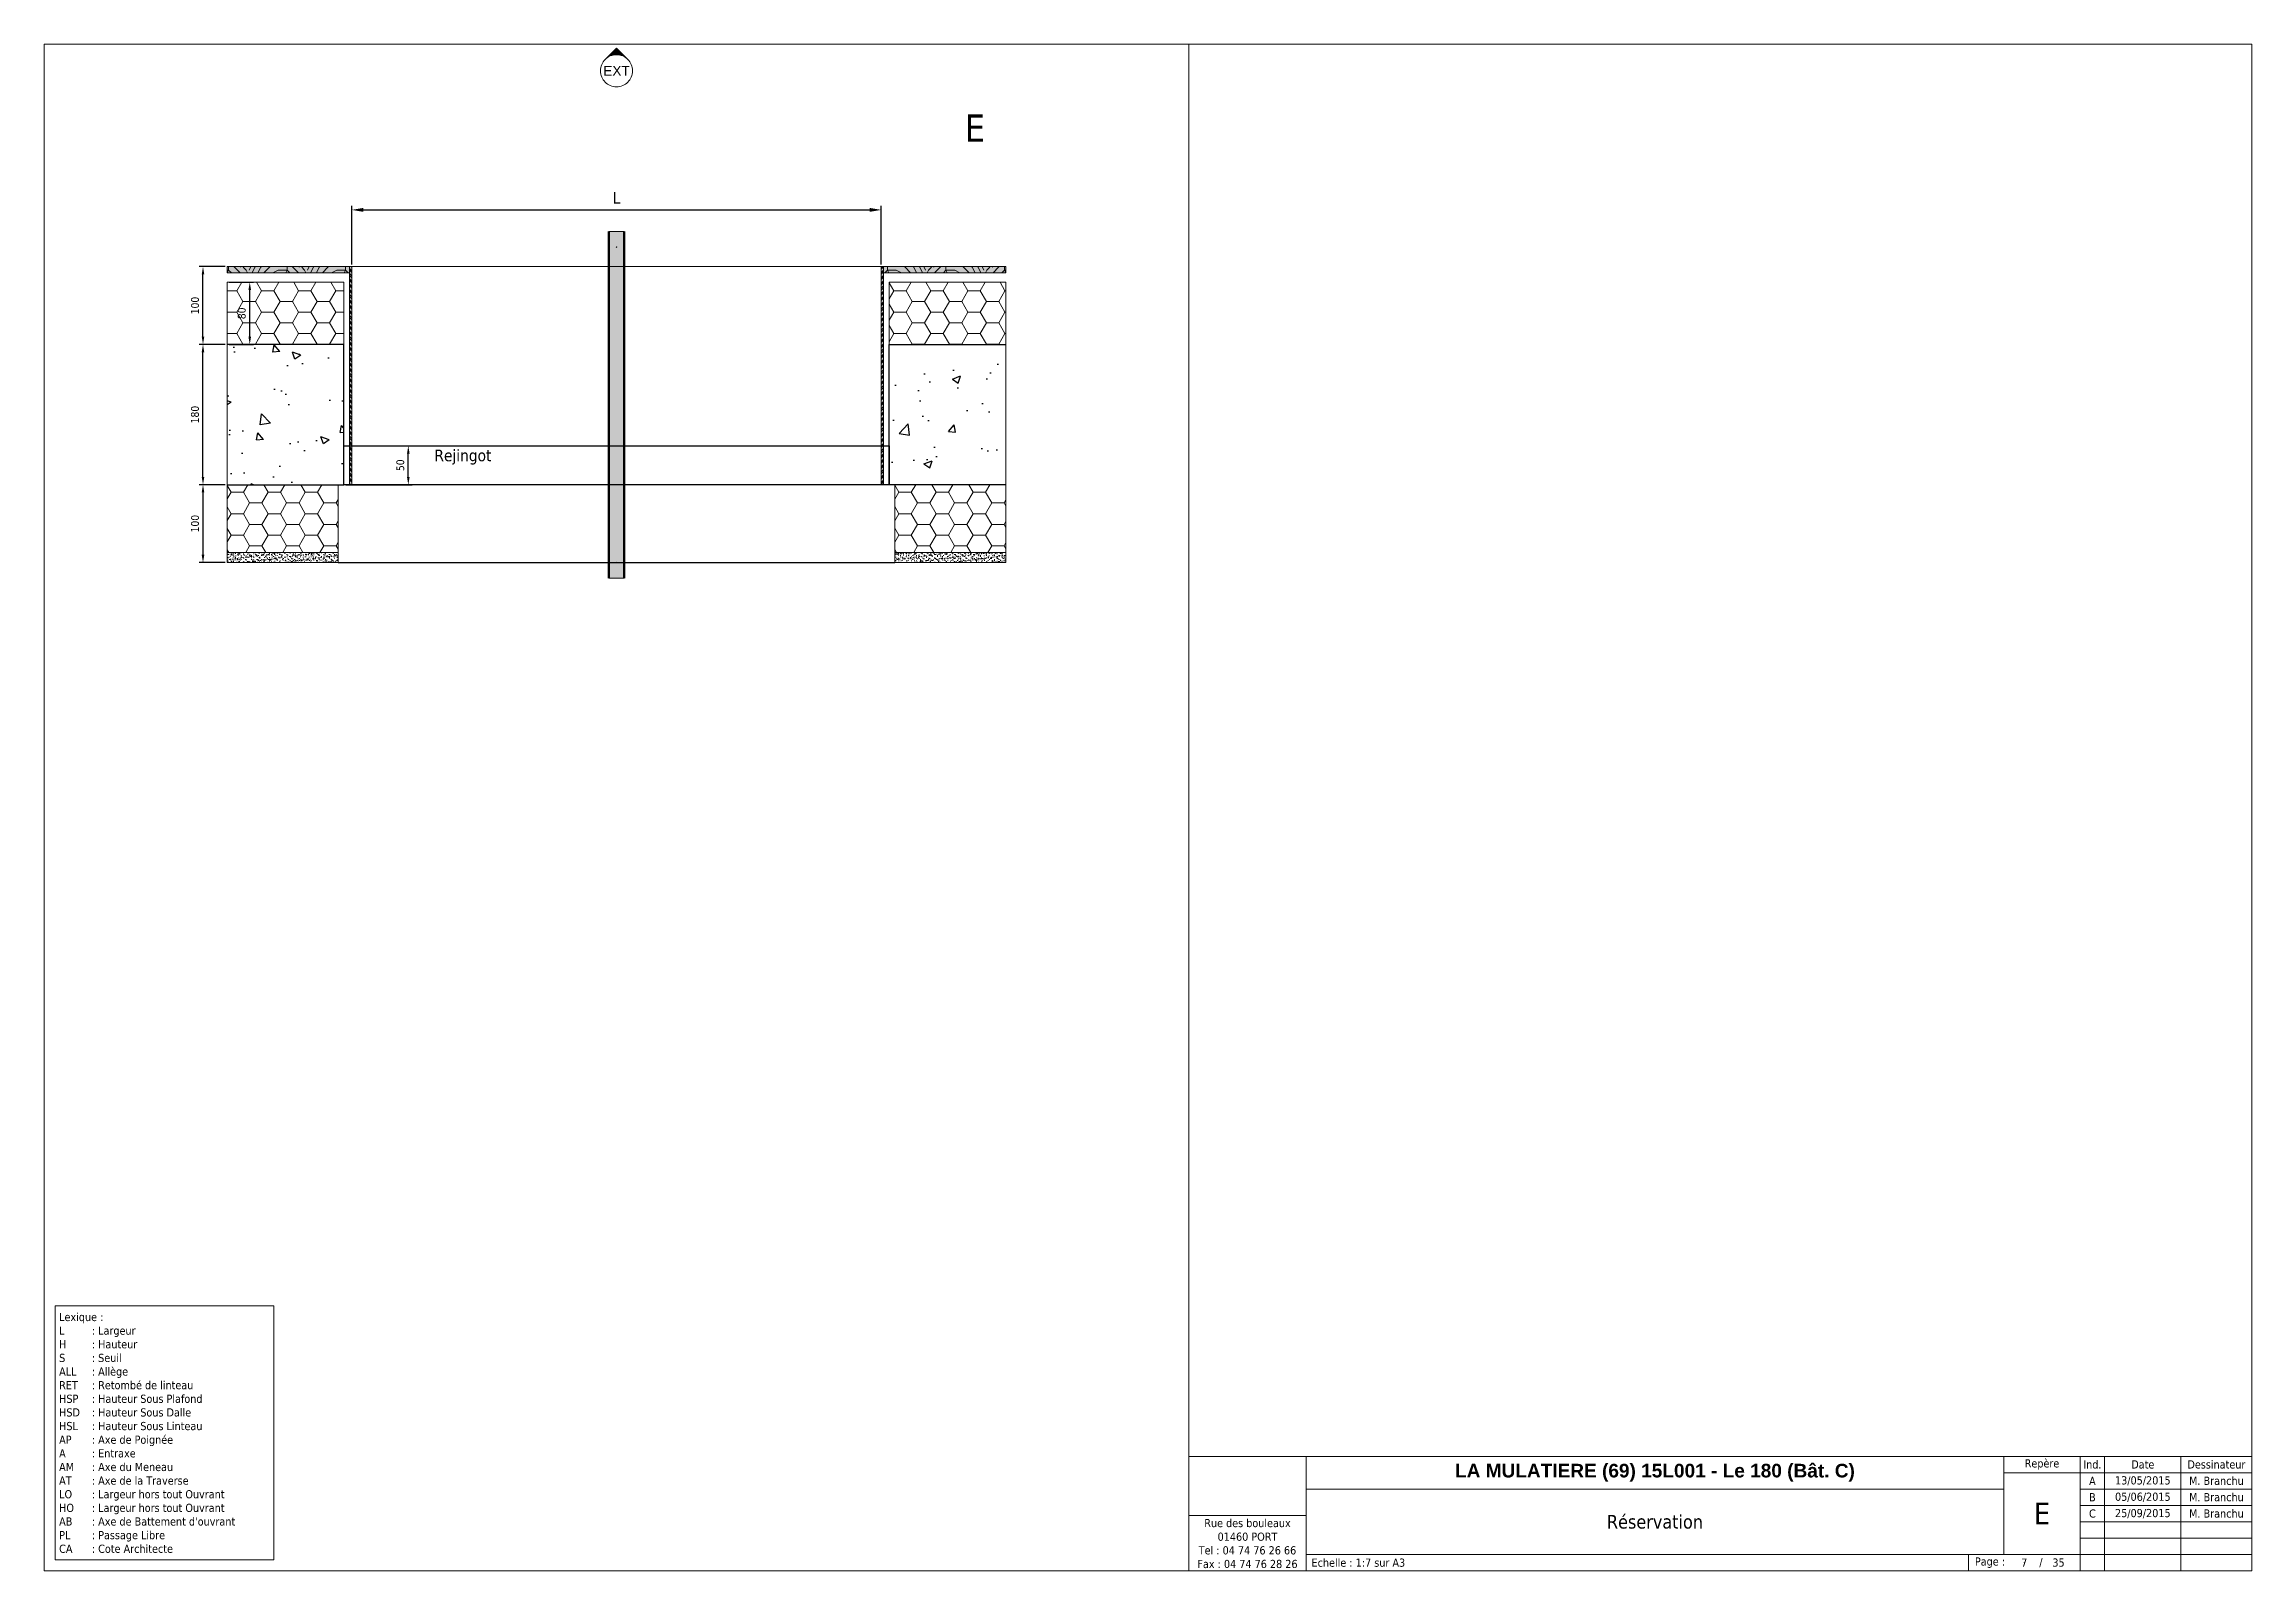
# Paper-space layout 'E' of a CAD drawing. Header units: millimetres. Extents: x -125 to 280, y 21 to 301.
# The model-space entities are those that its viewports show. They can reach past a viewport. Long polylines and large blocks are cut down to what shows.
import ezdxf
from ezdxf import colors
from ezdxf.entities.mleader import LeaderData, LeaderLine
from ezdxf.enums import TextEntityAlignment as Align
from ezdxf.math import Vec2, Vec3

# ---------------------------------------------------------------- set-up
doc = ezdxf.new("R2010")
doc.units = ezdxf.units.MM
doc.header["$PDMODE"] = 35
doc.header["$PDSIZE"] = 0.5
doc.linetypes.add('AXES', pattern=[50.800000000000004, 31.75, -6.35, 6.35, -6.35])
doc.linetypes.add('CACHE', pattern=[9.524999999999999, 6.35, -3.175])
doc.layers.get('0').update_dxf_attribs({"lineweight": 13})
doc.layers.get('Defpoints').update_dxf_attribs({"true_color": 0xc2a584})
for name, color, linetype, lineweight in [('0 - 1 (validé)', 3, 'Continuous', 13), ('1 - Aluminium', 150, 'Continuous', 13), ('1 - Axe', 1, 'AXES', 0), ('1 - BETON', 251, 'Continuous', 25), ('1 - Bois', 44, 'Continuous', 13), ('1 - Béton', 251, 'Continuous', 25), ('1 - Cartouche', 7, 'Continuous', 13), ('1 - Cotation', 32, 'Continuous', 13), ('1 - INTERROMPU', 253, 'CACHE', 13), ('1 - Isolant', 132, 'Continuous', 13), ('1 - Platre', 252, 'Continuous', 13), ('1 - Texte', 7, 'Continuous', 13), ('Texte', 7, 'Continuous', 13)]:
    doc.layers.add(name, color=color, linetype=linetype, lineweight=lineweight)
for name, color, linetype, lineweight, plot in [('0 - Invisible', 43, 'Continuous', 0, False), ('0 - Trame', 1, 'Continuous', 0, False), ('Intouchable', 252, 'Continuous', 13, False), ('Non visible', 163, 'Continuous', 25, False)]:
    doc.layers.add(name, color=color, linetype=linetype, lineweight=lineweight, plot=plot)
doc.layers.add('1 - Cache', color=7, linetype='Continuous', lineweight=0, true_color=0xffffff)
doc.styles.get("Standard").update_dxf_attribs({"font": 'ARIALUNI.TTF'})
doc.styles.add('Texte Poralu', font='tahomabd.ttf')
doc.dimstyles.new('100 - 1000', dxfattribs={"dimtxt": 15, "dimasz": 15, "dimexe": 5, "dimexo": 2.5, "dimgap": 8, "dimtad": 1, "dimdec": 1, "dimtxsty": 'Texte Poralu', "dimcen": 10, "dimazin": 0, "dimtfac": 1, "dimtdec": 1, "dimtmove": 0, "dimatfit": 3, "dimfxl": 1, "dimarcsym": 0})
doc.dimstyles.new('30 - 1000', dxfattribs={"dimtxt": 10, "dimasz": 10, "dimexe": 5, "dimexo": 2.5, "dimgap": 5, "dimtad": 1, "dimdec": 1, "dimtxsty": 'Texte Poralu', "dimcen": 5, "dimazin": 0, "dimtfac": 1, "dimtdec": 1, "dimtmove": 0, "dimatfit": 3, "dimfxl": 1, "dimarcsym": 0})
picture_1 = doc.add_image_def('image1.jpg', size_in_pixel=(1285, 649))

psp = doc.layouts.new('E')

msp = doc.modelspace()

# ---------------------------------------------------------------- texts
at = {"style": 'Texte Poralu'}
msp.add_attdef('7', text='', height=150, dxfattribs=at).set_placement((48475.0000000007, 1649.999999999302), align=Align.MIDDLE_CENTER)
at = {"layer": '1 - Texte', "insert": (44766.14022945956, 4193.009437021043), "char_height": 15, "attachment_point": 1, "style": 'Texte Poralu'}
msp.add_mtext_dynamic_manual_height_columns('Rejingot', width=98.00237297415151, gutter_width=300, heights=[0], dxfattribs=at)
at = {"layer": 'Intouchable', "char_height": 150, "style": 'Texte Poralu'}
for s, insert, attachment_point in [('Page : ', (47569.35862995381, 1650), 4), ('/', (48780.84284754959, 1650), 5)]:
    msp.add_mtext(s, dxfattribs=dict(at, insert=insert, attachment_point=attachment_point))

# ---------------------------------------------------------------- blocks, each defined once
blk = doc.blocks.new('*U37')
at = {"layer": '1 - Cartouche'}
blk.add_lwpolyline([(-405, 1.250555214937776e-12), (0, 1.250555214937776e-12), (0, 280.0000000000013), (-405, 280.0000000000013), (-405, 1.250555214937776e-12)], dxfattribs=at)
blk = doc.blocks.new('*U45')
at = {"layer": '0 - Invisible'}
blk.add_lwpolyline([(-20.06665547347202, -23.29079919409006), (20.06665547347224, -23.29079919409006), (20.06665547347224, 23.29079919408992), (-20.06665547347202, 23.29079919408992)], close=True, dxfattribs=at)
at = {"layer": 'Texte', "insert": (-19.31665547347202, -6.821210263296962e-14), "char_height": 1.5, "attachment_point": 4, "style": 'Texte Poralu'}
blk.add_mtext("\\pt1.125;Lexique :\\P\\pt6;L ^I: Largeur \\PH ^I: Hauteur\\PS ^I: Seuil\\PALL^I: Allège\\PRET^I: Retombé de linteau\\PHSP^I: Hauteur Sous Plafond\\PHSD^I: Hauteur Sous Dalle\\PHSL^I: Hauteur Sous Linteau\\PAP^I: Axe de Poignée\\PA^I: Entraxe\\PAM^I: Axe du Meneau\\PAT^I: Axe de la Traverse\\PLO^I: Largeur hors tout Ouvrant\\PHO^I: Largeur hors tout Ouvrant\\PAB^I: Axe de Battement d'ouvrant\\PPL^I: Passage Libre\\PCA^I: Cote Architecte", dxfattribs=at)
blk = doc.blocks.new('Cartouche - Total de page')
at = {"layer": '1 - Cartouche', "color": 0, "insert": (0, 0), "char_height": 5, "attachment_point": 5, "style": 'Texte Poralu'}
blk.add_mtext('35', dxfattribs=at)
blk = doc.blocks.new('Cartouche - Indice A')
at = {"insert": (0, 0), "char_height": 10, "attachment_point": 5, "style": 'Texte Poralu'}
blk.add_mtext('A', dxfattribs=at)
blk = doc.blocks.new('Cartouche - Indice B')
at = {"insert": (0, 0), "char_height": 10, "attachment_point": 5, "style": 'Texte Poralu'}
blk.add_mtext('B', dxfattribs=at)
blk = doc.blocks.new('Cartouche - Indice C')
at = {"insert": (0, 0), "char_height": 10, "attachment_point": 5, "style": 'Texte Poralu'}
blk.add_mtext('C', dxfattribs=at)
blk = doc.blocks.new("Cartouche - Nom d'affaire")
at = {"layer": '1 - Cartouche', "insert": (0, 0), "char_height": 5, "attachment_point": 5, "style": 'Texte Poralu'}
blk.add_mtext('{\\fArial|b1|i0|c0|p34;LA MULATIERE (69) 15L001 - Le 180 (Bât. C)}', dxfattribs=at)
blk = doc.blocks.new('Cartouche - Indice A - Date')
at = {"insert": (0, 0), "char_height": 1.5, "attachment_point": 5, "style": 'Texte Poralu'}
blk.add_mtext('13/05/2015', dxfattribs=at)
blk = doc.blocks.new('Cartouche - Indice B - Date')
at = {"insert": (0, 0), "char_height": 1.5, "attachment_point": 5, "style": 'Texte Poralu'}
blk.add_mtext('05/06/2015', dxfattribs=at)
blk = doc.blocks.new('Cartouche - Indice C - Date')
at = {"insert": (0, 0), "char_height": 10, "attachment_point": 5, "style": 'Texte Poralu'}
blk.add_mtext('25/09/2015', dxfattribs=at)
blk = doc.blocks.new('Cartouche - Indice A - Projeteur')
at = {"insert": (0, 0), "char_height": 10, "attachment_point": 5, "style": 'Texte Poralu'}
blk.add_mtext('M. Branchu', dxfattribs=at)
blk = doc.blocks.new('Cartouche - Indice B - Projeteur')
at = {"insert": (0, 0), "char_height": 10, "attachment_point": 5, "style": 'Texte Poralu'}
blk.add_mtext('M. Branchu', dxfattribs=at)
blk = doc.blocks.new('Cartouche - Indice C - Projeteur')
at = {"insert": (0, 0), "char_height": 10, "attachment_point": 5, "style": 'Texte Poralu'}
blk.add_mtext('M. Branchu', dxfattribs=at)
blk = doc.blocks.new('*U35')
at = {"layer": '1 - Cartouche'}
for points in [[(-195, 4.913830070320489e-13), (-173.5000000000073, -6.784574607151377e-12), (-173.5000000000073, 20.99999999999321), (-195.0000000000073, 20.99999999999321)], [(-173.5000000000073, 15.00000000000049), (-45.49999999998181, 15.00000000000049), (-45.5, 21.00000000000049), (-173.5000000000073, 20.99999999999321)], [(-45.5, 18.00000000000049), (-31.5, 18.00000000000049), (-31.5, 21.00000000000049), (-45.5, 21.00000000000049)], [(-31.5, 18.00000000000049), (-27, 18.00000000000049), (-27, 21.00000000000049), (-31.5, 21.00000000000049)], [(-27, 18.00000000000049), (-13, 18.00000000000049), (-13, 21.00000000000049), (-27, 21.00000000000049)], [(-13, 18.00000000000049), (0, 18.00000000000049), (0, 21.00000000000049), (-13, 21.00000000000049)], [(-45.49999999998181, 3.000000000007767), (-31.5, 3.000000000000491), (-31.5, 18.00000000000049), (-45.5, 18.00000000000049)], [(-31.5, 15.00000000000049), (-27, 15.00000000000049), (-27, 18.00000000000049), (-31.5, 18.00000000000049)], [(-27, 15.00000000000049), (-13, 15.00000000000049), (-13, 18.00000000000049), (-27, 18.00000000000049)], [(-13, 15.00000000000049), (0, 15.00000000000049), (0, 18.00000000000049), (-13, 18.00000000000049)], [(-173.5000000000073, 2.999999999993215), (-45.49999999998181, 3.000000000007767), (-45.49999999999636, 15.00000000000049), (-173.5000000000073, 15.00000000000049)], [(-31.5, 12.00000000000049), (-27, 12.00000000000049), (-27, 15.00000000000049), (-31.5, 15.00000000000049)], [(-27, 12.00000000000049), (-13, 12.00000000000049), (-13, 15.00000000000049), (-27, 15.00000000000049)], [(-13, 12.00000000000049), (0, 12.00000000000049), (0, 15.00000000000049), (-13, 15.00000000000049)], [(-31.5, 9.000000000000492), (-27, 9.000000000000492), (-27, 12.00000000000049), (-31.5, 12.00000000000049)], [(-31.5, 6.000000000000491), (-27, 6.000000000000491), (-27, 9.000000000000492), (-31.5, 9.000000000000492)], [(-27, 9.000000000000492), (-13, 9.000000000000492), (-13, 12.00000000000049), (-27, 12.00000000000049)], [(-27, 6.000000000000491), (-13, 6.000000000000491), (-13, 9.000000000000492), (-27, 9.000000000000492)], [(-13, 9.000000000000492), (0, 9.000000000000492), (0, 12.00000000000049), (-13, 12.00000000000049)], [(-13, 6.000000000000491), (0, 6.000000000000491), (0, 9.000000000000492), (-13, 9.000000000000492)], [(-31.5, 3.000000000000491), (-27, 3.000000000000491), (-27, 6.000000000000491), (-31.5, 6.000000000000491)], [(-27, 3.000000000000491), (-13, 3.000000000000491), (-13, 6.000000000000491), (-27, 6.000000000000491)], [(-13, 3.000000000000491), (0, 3.000000000000491), (0, 6.000000000000491), (-13, 6.000000000000491)], [(-173.5000000000073, -6.784574607151377e-12), (-51.99999999998181, 7.767340621215474e-12), (-51.99999999998181, 3.000000000000491), (-173.5000000000073, 2.999999999993215)], [(-51.99999999998181, 7.767340621215474e-12), (-31.5, 4.913830070320489e-13), (-31.5, 3.000000000000491), (-51.99999999998181, 3.000000000007767)], [(-31.5, 4.913830070320489e-13), (-27, 4.913830070320489e-13), (-27, 3.000000000000491), (-31.5, 3.000000000000491)], [(-27, 4.913830070320489e-13), (-13, 4.913830070320489e-13), (-13, 3.000000000000491), (-27, 3.000000000000491)], [(-13, 4.913830070320489e-13), (0, 4.913830070320489e-13), (0, 3.000000000000491), (-13, 3.000000000000491)]]:
    blk.add_lwpolyline(points, close=True, dxfattribs=at)
for name, p, xscale, yscale, zscale in [("Cartouche - Nom d'affaire", (-109.5000000000036, 17.99999999999686), 0.5, 0.5, 0.5), ('Cartouche - Indice A', (-29.25, 16.5000000000005), 0.15, 0.15, 0.15), ('Cartouche - Indice A - Projeteur', (-6.499999999999999, 16.50000000000095), 0.15, 0.15, 0.15), ('Cartouche - Indice B', (-29.24999999999988, 13.50000000000061), 0.15, 0.15, 0.15), ('Cartouche - Indice B - Projeteur', (-6.500000000000283, 13.50000000000084), 0.15, 0.15, 0.15), ('Cartouche - Indice C', (-29.24999999999988, 10.5000000000005), 0.1499999999999986, 0.1499999999999986, 0.1499999999999986), ('Cartouche - Indice C - Date', (-20.00000000000023, 10.5000000000005), 0.1499999999999986, 0.1499999999999986, 0.1499999999999986), ('Cartouche - Indice C - Projeteur', (-6.500000000000114, 10.50000000000084), 0.1500000000000004, 0.1500000000000004, 0.1500000000000004), ('Cartouche - Total de page', (-35.47095366016552, 1.500000000000491), 0.3, 0.3, 0.3)]:
    blk.add_blockref(name, p, dxfattribs=dict(xscale=xscale, yscale=yscale, zscale=zscale))
for name, p in [('Cartouche - Indice A - Date', (-20.00000000000006, 16.50000000000061)), ('Cartouche - Indice B - Date', (-20.00000000000034, 13.5000000000005))]:
    blk.add_blockref(name, p)
at = {"layer": '1 - Cartouche', "char_height": 1.5, "style": 'Texte Poralu'}
for s, insert, attachment_point in [('Repère', (-38.5, 19.50000000000049), 5), ('Ind.', (-29.25, 19.50000000000049), 5), ('Date', (-20, 19.50000000000049), 5), ('Dessinateur', (-6.5, 19.50000000000049), 5), ('Rue des bouleaux\\P01460 PORT\\PTel : 04 74 76 26 66\\PFax : 04 74 76 28 26', (-184.2500000000109, 4.999999999993215), 5), ('Page : ', (-50.80641370046101, 1.500000000007881), 4), ('/', (-38.69157152450401, 1.500000000007654), 5)]:
    blk.add_mtext(s, dxfattribs=dict(at, insert=insert, attachment_point=attachment_point))
at = {"layer": '1 - Cartouche', "style": 'Texte Poralu'}
for tag, height, p in [('DESIGNATION', 2.5, (-109.4999999999945, 9.000000000000492)), ('REPERE', 2, (-38.5, 10.50000000000049)), ('NUM_PAGE', 1.5, (-41.91218938884248, 1.500000000007767))]:
    blk.add_attdef(tag, text='', height=height, dxfattribs=at).set_placement(p, align=Align.MIDDLE_CENTER)
blk.add_attdef('ECHELLE', text='', height=1.5, dxfattribs=at).set_placement((-172.5000000000073, 1.499999999993215), align=Align.MIDDLE_LEFT)
at = {"layer": '1 - Cache'}
image = blk.add_image(picture_1, insert=(-195.0000000000073, 10.14124513617999), size_in_units=(21.500000000000004, 10.858754863813232), dxfattribs=at)
blk = doc.blocks.new('Cadre Coupe_Elev')
blk.add_point((8000, 1500))
at = {"layer": '0 - Trame'}
for points in [[(500, 500), (9500, 500), (9500, 9500), (500, 9500)], [(500, 1500), (9500, 1500), (9500, 500), (500, 500)]]:
    blk.add_lwpolyline(points, close=True, dxfattribs=at)
at = {"layer": 'Defpoints'}
for p in [(5000, 5729.996620553562), (4999.999999999971, 3733.496620553549)]:
    blk.add_point(p, dxfattribs=at)
at = {"color": 7}
blk.add_attdef('REPERE_1', text='', height=300, dxfattribs=at).set_placement((1000, 9000), align=Align.MIDDLE_CENTER)
at = {"layer": '1 - Texte', "color": 7}
for tag, p in [('DEFINITION1', (5000, 1200)), ('DEFINITION2', (5000, 800))]:
    blk.add_attdef(tag, text='', height=250, dxfattribs=at).set_placement(p, align=Align.MIDDLE_CENTER)
at = {"layer": 'Non visible', "style": 'Texte Poralu'}
for p in [(5447.11721373623, 4905.799125232807), (5447.11721373623, 4605.799125232807)]:
    blk.add_attdef('REPERE_2', text='', height=35, dxfattribs=at).set_placement(p, align=Align.MIDDLE_LEFT)
blk = doc.blocks.new('*U1044')
at = {"layer": '1 - Béton'}
h = blk.add_hatch(dxfattribs=at)
h.set_pattern_fill('ANSI31', color=256, scale=0.5, angle=135)
h.set_pattern_definition([(180, (199.9999999999554, -2.273736754431224e-12), (-3.33066907387547e-16, -1.5875), [])])
h.paths.add_polyline_path([(0, 60.00000000000001), (299.9999999999554, 59.99999999999545), (299.9999999999554, 69.99999999999545), (0, 70)])
h = blk.add_hatch(dxfattribs=at)
h.set_pattern_fill('ANSI37', color=256, scale=5)
h.set_pattern_definition([(45, (199.9999999999554, -2.273736754431224e-12), (-11.22532015133644, 11.22532015133644), []), (135, (199.9999999999554, -2.273736754431224e-12), (-11.22532015133644, -11.22532015133644), [])])
h.paths.add_polyline_path([(0, 0), (299.9999999999554, -6.821210263295947e-12), (299.9999999999554, 59.99999999999545), (0, 60)])
h.paths.add_polyline_path([(125.9083277367138, 20.81766286097819), (173.9506380120663, 20.81766286097819), (173.9506380120663, 42.41940899932608), (125.9083277367138, 42.41940899932608)], flags=24)
at = {"layer": '0 - Invisible'}
for points in [[(0, 60.00000000000001), (299.9999999999554, 59.99999999999545), (299.9999999999554, 69.99999999999545), (0, 70), (0, 60.00000000000001)], [(0, 0), (299.9999999999554, -6.821210263295947e-12), (299.9999999999554, 59.99999999999545), (0, 60), (0, 0)]]:
    blk.add_lwpolyline(points, dxfattribs=at)
at = {"layer": '1 - Béton'}
for points in [[(299.9999999999554, 69.99999999999545), (0, 70), (0, 60.00000000000001), (299.9999999999554, 59.99999999999545)], [(299.9999999999554, 59.99999999999545), (0, 60.00000000000001), (0, 0), (299.9999999999554, -6.821210263295947e-12)]]:
    blk.add_lwpolyline(points, dxfattribs=at)
at = {"layer": 'Texte', "insert": (149.9999999999777, 29.99999999999767), "char_height": 10, "attachment_point": 5, "style": 'Texte Poralu'}
blk.add_mtext_dynamic_manual_height_columns('Chape', width=29.38230259003263, gutter_width=50, heights=[0], dxfattribs=at)
blk = doc.blocks.new('*U1049')
at = {"layer": '1 - Isolant'}
h = blk.add_hatch(dxfattribs=at)
h.set_pattern_fill('HONEY', color=256, scale=5)
h.set_pattern_definition([(0, (-58597.14088961112, -19597.49265059402), (23.8125, 13.748153225), [15.875, -31.75]), (120, (-58597.14088961112, -19597.49265059402), (-23.81249994797095, 13.74815331511695), [15.87499999999996, -31.74999999999991]), (59.99999999999999, (-58597.14088961112, -19597.49265059402), (5.202904551637744e-08, 27.49630654011694), [-31.75, 15.875])])
h.paths.add_polyline_path([(3.142641432926724e-11, -360.0000000006967), (87.00000000081997, -360.0000000006967), (87.00000000080308, 0), (0, 0)])
at = {"layer": '1 - Platre'}
h = blk.add_hatch(dxfattribs=at)
h.set_pattern_fill('AR-SAND', color=256, scale=0.1)
h.set_pattern_definition([(37.50000000000001, (-58597.14088961112, -19597.49265059402), (-0.1600031295984046, 4.894132373293424), [0, -3.860800000000001, 0, -4.318000000000001, 0, -4.1275]), (7.499999999999999, (-58597.14088961112, -19597.49265059402), (4.495232831380027, 7.168251005683543), [0, -2.0828, 0, -3.4798, 0, -1.3335]), (327.5, (-58600.26508961112, -19597.49265059402), (7.90992370241458, 0.01437184678545691), [0, -1.27, 0, -4.572, 0, -5.969]), (317.5, (-58600.26508961112, -19597.49265059402), (7.635564524722972, 2.229293232572162), [0, -0.635, 0, -2.9972, 0, -3.429])])
h.paths.add_polyline_path([(100.0000000008272, -360.0000000006967), (100.0000000008031, 0), (87.00000000080308, 0), (87.00000000081997, -360.0000000006967)])
at = {"layer": '0 - Invisible'}
for points in [[(3.142641432926724e-11, -360.0000000006967), (87.00000000081997, -360.0000000006967)], [(87.00000000081997, -360.0000000006967), (100.0000000008272, -360.0000000006967)]]:
    blk.add_lwpolyline(points, dxfattribs=at)
at = {"layer": '1 - Isolant'}
blk.add_lwpolyline([(87.00000000081997, -360.0000000006967), (87.00000000080308, 0), (0, 0), (3.142641432926724e-11, -360.0000000006967)], dxfattribs=at)
at = {"layer": '1 - Platre'}
blk.add_lwpolyline([(100.0000000008272, -360.0000000006967), (100.0000000008031, 0), (87.00000000080308, 0), (87.00000000081997, -360.0000000006967)], dxfattribs=at)
blk = doc.blocks.new('*D1441')
at = {"layer": 'Defpoints', "color": 0, "lineweight": -2, "transparency": 16777216}
for p, q in [((45000.00002455604, 5021.232209339347), (45000.00002455604, 4984.157499047593)), ((44820.00002455682, 4936.232209339347), (44820.00002455682, 4994.157499047593)), ((44990.00002455604, 4989.157499047593), (44830.00002455682, 4989.157499047593))]:
    blk.add_line(p, q, dxfattribs=at)
at = {"layer": 'Defpoints', "color": 0, "transparency": 16777216}
for p in [(45000.00002455604, 5023.732209339347), (44820.00002455682, 4989.157499047593), (44820.00002455682, 4933.732209339347)]:
    blk.add_point(p, dxfattribs=at)
for points in [[(44830.00002455682, 4990.82416571426), (44830.00002455682, 4987.490832380926), (44820.00002455682, 4989.157499047593)], [(44990.00002455604, 4990.82416571426), (44990.00002455604, 4987.490832380926), (45000.00002455604, 4989.157499047593)]]:
    blk.add_solid(points, dxfattribs=at)
at = {"layer": 'Defpoints', "color": 0, "transparency": 16777216, "insert": (44910.00002455643, 4999.385840216162), "char_height": 10, "attachment_point": 5, "style": 'Texte Poralu'}
blk.add_mtext('180', dxfattribs=at)
blk = doc.blocks.new('*D1442')
at = {"layer": '1 - Cotation', "color": 0, "lineweight": -2, "transparency": 16777216}
for p, q in [((45000.00002455604, 5021.232209339347), (45000.00002455604, 4984.157499047593)), ((45100.00002455684, 5021.23220933935), (45100.00002455684, 4984.157499047593)), ((45010.00002455604, 4989.157499047593), (45090.00002455684, 4989.157499047593))]:
    blk.add_line(p, q, dxfattribs=at)
at = {"layer": '1 - Cotation', "color": 0, "transparency": 16777216}
for points in [[(45010.00002455604, 4990.82416571426), (45010.00002455604, 4987.490832380926), (45000.00002455604, 4989.157499047593)], [(45090.00002455684, 4990.82416571426), (45090.00002455684, 4987.490832380926), (45100.00002455684, 4989.157499047593)]]:
    blk.add_solid(points, dxfattribs=at)
at = {"layer": 'Defpoints', "color": 0, "transparency": 16777216}
for p in [(45000.00002455604, 5023.732209339347), (45100.00002455684, 5023.73220933935), (45100.00002455684, 4989.157499047593)]:
    blk.add_point(p, dxfattribs=at)
at = {"layer": '1 - Cotation', "color": 0, "transparency": 16777216, "insert": (45050.00002455644, 4999.362334507633), "char_height": 10, "attachment_point": 5, "style": 'Texte Poralu'}
blk.add_mtext('100', dxfattribs=at)
blk = doc.blocks.new('*U199')
blk.add_hatch(color=256).paths.add_polyline_path([(25, 0), (55, 25), (-5, 25)])
blk.add_line((0, 0), (50, 0))
blk.add_lwpolyline([(25, 0), (55, 25), (-5, 25), (25, 0)])
at = {"style": 'Texte Poralu'}
blk.add_attdef('HAUTEUR', text='', height=10, dxfattribs=at).set_placement((25, 34.99999999999997), align=Align.MIDDLE_CENTER)
blk = doc.blocks.new('*U200')
blk.add_hatch(color=256).paths.add_polyline_path([(0, 0), (29.99999999999999, 12.5), (-30.00000000000001, 12.5)])
blk.add_lwpolyline([(0, 0), (29.99999999999999, 12.5), (-30.00000000000001, 12.5), (0, 0)])
at = {"layer": 'Texte', "insert": (-7.105427357601002e-15, 17.5), "char_height": 10, "attachment_point": 8, "style": 'Texte Poralu'}
blk.add_mtext('Sol Fini', dxfattribs=at)
blk = doc.blocks.new('*D1443')
at = {"color": 0, "lineweight": -2, "transparency": 16777216}
for p, q in [((45402.5000245568, 5093.732209339346), (45444.32851743247, 5093.732209339346)), ((45439.32851743247, 5033.732209339347), (45439.32851743247, 5083.732209339346)), ((45402.50002455604, 5023.732209339347), (45444.32851743247, 5023.732209339347))]:
    blk.add_line(p, q, dxfattribs=at)
at = {"color": 0, "transparency": 16777216}
for points in [[(45437.66185076581, 5083.732209339346), (45440.99518409913, 5083.732209339346), (45439.32851743247, 5093.732209339346)], [(45437.66185076581, 5033.732209339347), (45440.99518409913, 5033.732209339347), (45439.32851743247, 5023.732209339347)]]:
    blk.add_solid(points, dxfattribs=at)
at = {"layer": 'Defpoints', "color": 0, "transparency": 16777216}
for p in [(45400.0000245568, 5093.732209339346), (45439.32851743247, 5093.732209339346), (45400.00002455604, 5023.732209339347)]:
    blk.add_point(p, dxfattribs=at)
at = {"color": 0, "transparency": 16777216, "insert": (45421.68759511324, 5058.732209339353), "char_height": 10, "attachment_point": 5, "rotation": 90, "style": 'Texte Poralu'}
blk.add_mtext('70 \\P{\\H0.6x;(Réserve Sol)}', dxfattribs=at)
blk = doc.blocks.new('*D1444')
at = {"layer": 'Defpoints', "color": 0, "lineweight": -2, "transparency": 16777216}
for p, q in [((44740.00002455683, 4926.23220933935), (44740.00002455683, 4994.157499047589)), ((44820.00002455682, 4936.232209339347), (44820.00002455682, 4994.157499047589)), ((44810.00002455682, 4989.157499047589), (44750.00002455683, 4989.157499047589))]:
    blk.add_line(p, q, dxfattribs=at)
at = {"layer": 'Defpoints', "color": 0, "transparency": 16777216}
for p in [(44740.00002455683, 4989.157499047589), (44820.00002455682, 4933.732209339347), (44740.00002455683, 4923.73220933935)]:
    blk.add_point(p, dxfattribs=at)
for points in [[(44750.00002455683, 4990.824165714256), (44750.00002455683, 4987.490832380922), (44740.00002455683, 4989.157499047589)], [(44810.00002455682, 4990.824165714256), (44810.00002455682, 4987.490832380922), (44820.00002455682, 4989.157499047589)]]:
    blk.add_solid(points, dxfattribs=at)
at = {"layer": 'Defpoints', "color": 0, "transparency": 16777216, "insert": (44780.00002455682, 4999.385840216159), "char_height": 10, "attachment_point": 5, "style": 'Texte Poralu'}
blk.add_mtext('80', dxfattribs=at)
blk = doc.blocks.new('*U1214')
at = {"layer": '1 - Isolant'}
h = blk.add_hatch(dxfattribs=at)
h.set_pattern_fill('HONEY', color=256, scale=5)
h.set_pattern_definition([(0, (-58597.14088961176, -19497.49265059333), (23.8125, 13.748153225), [15.875, -31.75]), (120, (-58597.14088961176, -19497.49265059333), (-23.81249994797095, 13.74815331511695), [15.87499999999993, -31.74999999999986]), (59.99999999999999, (-58597.14088961176, -19497.49265059333), (5.202904551637744e-08, 27.49630654011694), [-31.75, 15.875])])
h.paths.add_polyline_path([(1.84029124352178e-10, -400.0000000000022), (87.00000000016948, -400.0000000000022), (86.99999999999818, -190), (-1.818989403545856e-12, -190)])
at = {"layer": '1 - Platre'}
h = blk.add_hatch(dxfattribs=at)
h.set_pattern_fill('AR-SAND', color=256, scale=0.1)
h.set_pattern_definition([(37.50000000000001, (-58597.14088961176, -19497.49265059333), (-0.1600031295984046, 4.894132373293424), [0, -3.860800000000001, 0, -4.318000000000001, 0, -4.1275]), (7.499999999999999, (-58597.14088961176, -19497.49265059333), (4.495232831380027, 7.168251005683543), [0, -2.0828, 0, -3.4798, 0, -1.3335]), (327.5, (-58600.26508961176, -19497.49265059333), (7.90992370241458, 0.01437184678545691), [0, -1.27, 0, -4.572, 0, -5.969]), (317.5, (-58600.26508961176, -19497.49265059333), (7.635564524722972, 2.229293232572162), [0, -0.635, 0, -2.9972, 0, -3.429])])
h.paths.add_polyline_path([(100.0000000001768, -400.0000000000022), (99.99999999999818, -190), (86.99999999999818, -190), (87.00000000016948, -400.0000000000022)])
at = {"layer": '0 - Invisible'}
for points in [[(1.84029124352178e-10, -400.0000000000022), (87.00000000016948, -400.0000000000022)], [(87.00000000016948, -400.0000000000022), (100.0000000001768, -400.0000000000022)]]:
    blk.add_lwpolyline(points, dxfattribs=at)
at = {"layer": '1 - Isolant'}
blk.add_lwpolyline([(87.00000000016948, -400.0000000000022), (86.99999999999818, -190), (-1.818989403545856e-12, -190), (1.84029124352178e-10, -400.0000000000022)], dxfattribs=at)
at = {"layer": '1 - Platre'}
blk.add_lwpolyline([(100.0000000001768, -400.0000000000022), (99.99999999999818, -190), (86.99999999999818, -190), (87.00000000016948, -400.0000000000022)], dxfattribs=at)
blk = doc.blocks.new('*U797')
at = {"layer": '1 - Isolant'}
h = blk.add_hatch(dxfattribs=at)
h.set_pattern_fill('HONEY', color=256, scale=5, style=0)
h.set_pattern_definition([(0, (-80.00000000000003, 279.9999999999841), (23.8125, 13.748153225), [15.875, -31.75]), (120, (-80.00000000000003, 279.9999999999841), (-23.81249994797095, 13.74815331511695), [15.87499999999995, -31.7499999999999]), (59.99999999999999, (-80.00000000000003, 279.9999999999841), (5.202904551637744e-08, 27.49630654011694), [-31.75, 15.875])])
h.paths.add_polyline_path([(-80, 439.999999999985), (2.694133978409138e-14, 439.999999999985), (1.77635683940025e-15, -9.094947017729282e-13), (-80.00000000000003, -9.094947017729282e-13)])
at = {"layer": '0 - Invisible'}
blk.add_lwpolyline([(-80, 439.999999999985), (2.694133978409138e-14, 439.999999999985)], dxfattribs=at)
at = {"layer": '1 - Isolant'}
blk.add_lwpolyline([(2.694133978409138e-14, 439.999999999985), (0, 0), (0, 0), (1.77635683940025e-15, -9.094947017729282e-13), (-80.00000000000003, -9.094947017729282e-13), (-80, 439.999999999985)], dxfattribs=at)
blk = doc.blocks.new('*D1445')
at = {"layer": '1 - Cotation', "color": 0, "lineweight": -2, "transparency": 16777216}
for p, q in [((45002.50002455692, 6144.331641222817), (45350.00002455673, 6144.331641222817)), ((45345.00002455673, 6129.331641222817), (45345.00002455673, 5398.732209340044)), ((45102.50002455684, 5383.732209340044), (45350.00002455673, 5383.732209340044))]:
    blk.add_line(p, q, dxfattribs=at)
at = {"layer": '1 - Cotation', "color": 0, "transparency": 16777216}
for points in [[(45342.50002455673, 6129.331641222817), (45347.50002455673, 6129.331641222817), (45345.00002455673, 6144.331641222817)], [(45342.50002455673, 5398.732209340044), (45347.50002455673, 5398.732209340044), (45345.00002455673, 5383.732209340044)]]:
    blk.add_solid(points, dxfattribs=at)
at = {"layer": 'Defpoints', "color": 0, "transparency": 16777216}
for p in [(45000.00002455692, 6144.331641222817), (45100.00002455684, 5383.732209340044), (45345.00002455673, 5383.732209340044)]:
    blk.add_point(p, dxfattribs=at)
at = {"layer": '1 - Cotation', "color": 0, "transparency": 16777216, "insert": (45329.50002455673, 5764.031925281438), "char_height": 15, "attachment_point": 5, "rotation": 90, "style": 'Texte Poralu'}
blk.add_mtext('H', dxfattribs=at)
blk = doc.blocks.new('*D1446')
at = {"layer": '1 - Cotation', "color": 0, "lineweight": -2, "transparency": 16777216}
for p, q in [((45397.50002455699, 6544.331641222834), (45380.66724815396, 6544.331641222834)), ((45385.66724815396, 6529.331641222834), (45385.66724815396, 5108.73220933936)), ((45397.5000245568, 5093.73220933936), (45380.66724815396, 5093.73220933936))]:
    blk.add_line(p, q, dxfattribs=at)
at = {"layer": '1 - Cotation', "color": 0, "transparency": 16777216}
for points in [[(45383.16724815396, 6529.331641222834), (45388.16724815396, 6529.331641222834), (45385.66724815396, 6544.331641222834)], [(45383.16724815396, 5108.73220933936), (45388.16724815396, 5108.73220933936), (45385.66724815396, 5093.73220933936)]]:
    blk.add_solid(points, dxfattribs=at)
at = {"layer": 'Defpoints', "color": 0, "transparency": 16777216}
for p in [(45400.00002455699, 6544.331641222834), (45385.66724815396, 5093.73220933936), (45400.0000245568, 5093.73220933936)]:
    blk.add_point(p, dxfattribs=at)
at = {"layer": '1 - Cotation', "color": 0, "transparency": 16777216, "insert": (45369.89525352669, 5819.031925281105), "char_height": 15, "attachment_point": 5, "rotation": 90, "style": 'Texte Poralu'}
blk.add_mtext('HSP', dxfattribs=at)
blk = doc.blocks.new('*U1213')
at = {"layer": '1 - BETON'}
h = blk.add_hatch(dxfattribs=at)
h.set_pattern_fill('CONCRETE', color=256, scale=15, style=0, pattern_type=2)
h.set_pattern_definition([(49.99999999999999, (169.9999999999999, 40.0000000000009), (107.589027390113, -9.412820247389266), [11.25, -123.75]), (355, (169.9999999999999, 40.0000000000009), (-20.81270004195, 112.8288200550018), [9, -99]), (100.4514, (178.965752, 39.21559900000089), (86.77640725710323, 103.415931309143), [9.5610285, -105.1713168]), (46.18420000000002, (169.9999999999999, 70.0000000000009), (160.0861572938467, -24.82785214935271), [16.87499999999985, -185.6249999999988]), (96.6356, (183.34051175, 67.93100395000089), (140.1994058323055, 146.1176806350663), [14.3415432, -157.75695]), (351.1842, (169.9999999999999, 70.0000000000009), (140.1992917700441, 146.1177901387987), [13.5, -148.5]), (21, (184.9999999999999, 62.5000000000009), (89.53605781776925, -60.39283359980082), [11.25, -123.75]), (326.0000000000001, (184.9999999999999, 62.5000000000009), (36.49729978823726, 108.772506757028), [9, -99]), (71.4514, (192.46133495, 57.4672591000009), (126.0333942872235, 48.37957450649286), [9.5610285, -105.1713168]), (37.50000000000001, (169.9999999999999, 40.0000000000009), (1.8239782975936, 49.93407807469672), [0, -97.8, 0, -100.5, 0, -99.375]), (7.499999999999999, (169.9999999999999, 40.0000000000009), (39.46043061632229, 59.16175678235403), [0, -57.3, 0, -95.55, 0, -37.875]), (327.5, (136.55, 40.0000000000009), (80.07336542586135, -3.383230760156963), [0, -37.5, 0, -117, 0, -155.25]), (317.5, (121.55, 40.0000000000009), (87.47792540135794, 15.01574734984766), [0, -48.75, 0, -77.69999999999999, 0, -110.25])])
h.paths.add_polyline_path([(400, 390.0000000000009), (350, 440.0000000000009), (-180, 440.0000000000009), (-180, 0), (0, 0), (0, 390.0000000000009)])
at = {"layer": '0 - Invisible'}
blk.add_lwpolyline([(400, 390.0000000000009), (350, 440.0000000000009), (-180, 440.0000000000009)], dxfattribs=at)
at = {"layer": '1 - BETON'}
blk.add_lwpolyline([(400, 390.0000000000009), (0, 390.0000000000009), (0, 0), (-180, 0), (-180, 440.0000000000009)], dxfattribs=at)
blk = doc.blocks.new('*U198')
h = blk.add_hatch(color=256)
edge = h.paths.add_edge_path()
edge.add_line((-29.16815472393788, 0), (-14.58407736197061, -14.58407736196894))
edge.add_arc((1.326938559031987e-11, 1.103117597267556e-11), 20.62500000001327, 180.0000000000306, 224.9999999999923, ccw=False)
edge.add_arc((8.125056183416746e-12, -8.900435943814955e-12), 20.62500000000813, 135.0000000000017, 179.9999999999753, ccw=False)
edge.add_line((-14.58407736197061, 14.58407736196894), (-29.16815472393788, 0))
for p, q in [((-14.58407736197061, 14.58407736196894), (-29.16815472393787, 0.001705469134321902)), ((-29.16815472393787, 0.001705469134321902), (-14.58407736196841, -14.58407736197114))]:
    blk.add_line(p, q)
blk.add_circle((0, 0), 20.625)
at = {"insert": (0, 0), "char_height": 12.5, "attachment_point": 5}
blk.add_mtext('EXT', dxfattribs=at)
blk = doc.blocks.new('*D1447')
at = {"layer": 'Defpoints', "color": 0, "lineweight": -2, "transparency": 16777216}
for p, q in [((45000.00002455676, 6491.8316412228), (45000.00002455676, 6440.505853438952)), ((45100.00002455702, 6491.831641222801), (45100.00002455702, 6440.505853438952)), ((45010.00002455676, 6445.505853438952), (45090.00002455702, 6445.505853438952))]:
    blk.add_line(p, q, dxfattribs=at)
at = {"layer": 'Defpoints', "color": 0, "transparency": 16777216}
for p in [(45000.00002455676, 6494.3316412228), (45100.00002455702, 6494.331641222801), (45100.00002455702, 6445.505853438952)]:
    blk.add_point(p, dxfattribs=at)
for points in [[(45010.00002455676, 6447.172520105619), (45010.00002455676, 6443.839186772285), (45000.00002455676, 6445.505853438952)], [(45090.00002455702, 6447.172520105619), (45090.00002455702, 6443.839186772285), (45100.00002455702, 6445.505853438952)]]:
    blk.add_solid(points, dxfattribs=at)
at = {"layer": 'Defpoints', "color": 0, "transparency": 16777216, "insert": (45050.0000245569, 6455.710688898992), "char_height": 10, "attachment_point": 5, "style": 'Texte Poralu'}
blk.add_mtext('100', dxfattribs=at)
blk = doc.blocks.new('*D1451')
at = {"layer": 'Defpoints', "color": 0, "lineweight": -2, "transparency": 16777216}
for p, q in [((44820.00002455693, 6591.831641222818), (44820.00002455693, 6440.505853438946)), ((45000.00002455676, 6491.8316412228), (45000.00002455676, 6440.505853438946)), ((44990.00002455676, 6445.505853438946), (44830.00002455693, 6445.505853438946))]:
    blk.add_line(p, q, dxfattribs=at)
at = {"layer": 'Defpoints', "color": 0, "transparency": 16777216}
for p in [(44820.00002455693, 6594.331641222818), (45000.00002455676, 6494.3316412228), (44820.00002455693, 6445.505853438946)]:
    blk.add_point(p, dxfattribs=at)
for points in [[(44830.00002455693, 6447.172520105613), (44830.00002455693, 6443.839186772279), (44820.00002455693, 6445.505853438946)], [(44990.00002455676, 6447.172520105613), (44990.00002455676, 6443.839186772279), (45000.00002455676, 6445.505853438946)]]:
    blk.add_solid(points, dxfattribs=at)
at = {"layer": 'Defpoints', "color": 0, "transparency": 16777216, "insert": (44910.00002455685, 6455.734194607516), "char_height": 10, "attachment_point": 5, "style": 'Texte Poralu'}
blk.add_mtext('180', dxfattribs=at)
blk = doc.blocks.new('*D1448')
at = {"layer": '1 - Cotation', "color": 0, "lineweight": -2, "transparency": 16777216}
for p, q in [((45397.50002455693, 6544.331641222818), (45340.00002455673, 6544.331641222818)), ((45345.00002455673, 6529.331641222818), (45345.00002455673, 6159.331641222817)), ((45002.50002455692, 6144.331641222817), (45350.00002455673, 6144.331641222817))]:
    blk.add_line(p, q, dxfattribs=at)
at = {"layer": '1 - Cotation', "color": 0, "transparency": 16777216}
for points in [[(45342.50002455673, 6529.331641222818), (45347.50002455673, 6529.331641222818), (45345.00002455673, 6544.331641222818)], [(45342.50002455673, 6159.331641222817), (45347.50002455673, 6159.331641222817), (45345.00002455673, 6144.331641222817)]]:
    blk.add_solid(points, dxfattribs=at)
at = {"layer": 'Defpoints', "color": 0, "transparency": 16777216}
for p in [(45400.00002455693, 6544.331641222818), (45000.00002455692, 6144.331641222817), (45345.00002455673, 6144.331641222817)]:
    blk.add_point(p, dxfattribs=at)
at = {"layer": '1 - Cotation', "color": 0, "transparency": 16777216, "insert": (45329.50002455673, 6344.331641222824), "char_height": 15, "attachment_point": 5, "rotation": 90, "style": 'Texte Poralu'}
blk.add_mtext('RET', dxfattribs=at)
blk = doc.blocks.new('*U474')
blk.add_hatch(color=256).paths.add_polyline_path([(-70, 0), (-100, 25), (-40, 25)])
blk.add_line((0, 0), (-95, 0))
blk.add_lwpolyline([(-70, 0), (-100, 25), (-40, 25), (-70, 0)])
at = {"style": 'Texte Poralu'}
blk.add_attdef('HAUTEUR', text='', height=10, dxfattribs=at).set_placement((-70, 34.99999999999997), align=Align.MIDDLE_CENTER)
blk = doc.blocks.new('*D1452')
at = {"layer": 'Defpoints', "color": 0, "lineweight": -2, "transparency": 16777216}
for p, q in [((45002.50002455693, 6544.331641222818), (45255.74233473121, 6544.331641222818)), ((45250.74233473121, 6154.331641222817), (45250.74233473121, 6534.331641222818)), ((45002.50002455692, 6144.331641222817), (45255.74233473121, 6144.331641222817))]:
    blk.add_line(p, q, dxfattribs=at)
at = {"layer": 'Defpoints', "color": 0, "transparency": 16777216}
for p in [(45000.00002455693, 6544.331641222818), (45250.74233473121, 6544.331641222818), (45000.00002455692, 6144.331641222817)]:
    blk.add_point(p, dxfattribs=at)
for points in [[(45249.07566806455, 6534.331641222818), (45252.40900139788, 6534.331641222818), (45250.74233473121, 6544.331641222818)], [(45249.07566806455, 6154.331641222817), (45252.40900139788, 6154.331641222817), (45250.74233473121, 6144.331641222817)]]:
    blk.add_solid(points, dxfattribs=at)
at = {"layer": 'Defpoints', "color": 0, "transparency": 16777216, "insert": (45240.53749927117, 6344.331641222824), "char_height": 10, "attachment_point": 5, "rotation": 90, "style": 'Texte Poralu'}
blk.add_mtext('400', dxfattribs=at)
blk = doc.blocks.new('*D1453')
at = {"layer": 'Defpoints', "color": 0, "lineweight": -2, "transparency": 16777216}
for p, q in [((44740.00002455693, 6591.831641222801), (44740.00002455693, 6440.505853438954)), ((44820.00002455693, 6591.831641222801), (44820.00002455693, 6440.505853438954)), ((44810.00002455693, 6445.505853438954), (44750.00002455693, 6445.505853438954))]:
    blk.add_line(p, q, dxfattribs=at)
at = {"layer": 'Defpoints', "color": 0, "transparency": 16777216}
for p in [(44740.00002455693, 6594.331641222801), (44820.00002455693, 6594.331641222801), (44740.00002455693, 6445.505853438954)]:
    blk.add_point(p, dxfattribs=at)
for points in [[(44750.00002455693, 6447.172520105621), (44750.00002455693, 6443.839186772287), (44740.00002455693, 6445.505853438954)], [(44810.00002455693, 6447.172520105621), (44810.00002455693, 6443.839186772287), (44820.00002455693, 6445.505853438954)]]:
    blk.add_solid(points, dxfattribs=at)
at = {"layer": 'Defpoints', "color": 0, "transparency": 16777216, "insert": (44780.00002455693, 6455.734194607523), "char_height": 10, "attachment_point": 5, "style": 'Texte Poralu'}
blk.add_mtext('80', dxfattribs=at)
blk = doc.blocks.new('*D1449')
at = {"layer": '1 - Cotation', "color": 0, "lineweight": -2, "transparency": 16777216}
for p, q in [((44720.00002455693, 6596.831641222803), (44720.00002455693, 6621.338765349064)), ((44810.00002455693, 6616.338765349064), (44730.00002455693, 6616.338765349064)), ((44820.00002455693, 6596.831641222801), (44820.00002455693, 6621.338765349064))]:
    blk.add_line(p, q, dxfattribs=at)
at = {"layer": '1 - Cotation', "color": 0, "transparency": 16777216}
for points in [[(44730.00002455693, 6618.005432015731), (44730.00002455693, 6614.672098682398), (44720.00002455693, 6616.338765349064)], [(44810.00002455693, 6618.005432015731), (44810.00002455693, 6614.672098682398), (44820.00002455693, 6616.338765349064)]]:
    blk.add_solid(points, dxfattribs=at)
at = {"layer": 'Defpoints', "color": 0, "transparency": 16777216}
for p in [(44720.00002455693, 6616.338765349064), (44720.00002455693, 6594.331641222803), (44820.00002455693, 6594.331641222801)]:
    blk.add_point(p, dxfattribs=at)
at = {"layer": '1 - Cotation', "color": 0, "transparency": 16777216, "insert": (44770.00002455693, 6626.543600809105), "char_height": 10, "attachment_point": 5, "style": 'Texte Poralu'}
blk.add_mtext('100', dxfattribs=at)
blk = doc.blocks.new('*U841')
at = {"layer": '1 - Isolant'}
h = blk.add_hatch(dxfattribs=at)
h.set_pattern_fill('HONEY', color=256, scale=5, style=0)
h.set_pattern_definition([(0, (110.0000906813123, 79.99999999999812), (23.8125, 13.748153225), [15.875, -31.75]), (120, (110.0000906813123, 79.99999999999812), (-23.81249994797095, 13.74815331511695), [15.87499999999995, -31.7499999999999]), (59.99999999999999, (110.0000906813123, 79.99999999999812), (5.202904551637744e-08, 27.49630654011694), [-31.75, 15.875])])
h.paths.add_polyline_path([(-149.9999933903616, 0), (0, -9.094947017729282e-13), (-8.952838470577262e-13, 79.99999999999818), (-149.9999933903625, 79.99999999999906)])
at = {"layer": '0 - Invisible'}
blk.add_lwpolyline([(-149.9999933903625, 79.99999999999906), (-149.9999933903616, 0)], dxfattribs=at)
at = {"layer": '1 - Isolant'}
blk.add_lwpolyline([(-149.9999933903616, 0), (0, 0), (0, 0), (0, -9.094947017729282e-13), (-8.952838470577262e-13, 79.99999999999818), (-149.9999933903625, 79.99999999999906)], dxfattribs=at)
blk = doc.blocks.new('*U835')
at = {"layer": '1 - Isolant'}
h = blk.add_hatch(dxfattribs=at)
h.set_pattern_fill('HONEY', color=256, scale=5)
h.set_pattern_definition([(0, (237.499815932928, -1.4210854715202e-14), (23.8125, 13.748153225), [15.875, -31.75]), (120, (237.499815932928, -1.4210854715202e-14), (-23.81249994797095, 13.74815331511695), [15.87499999999996, -31.74999999999992]), (59.99999999999999, (237.499815932928, -1.4210854715202e-14), (5.202904551637744e-08, 27.49630654011694), [-31.75, 15.875])])
h.paths.add_polyline_path([(-149.9999999999709, -87.00000000000001), (-149.9999999999709, 0), (-7.500147691644084, 0), (-7.500147691644084, -87.00000000000001)])
at = {"layer": '1 - Platre'}
h = blk.add_hatch(dxfattribs=at)
h.set_pattern_fill('AR-SAND', color=256, scale=0.1)
h.set_pattern_definition([(37.50000000000001, (237.499815932928, -1.4210854715202e-14), (-0.1600031295984046, 4.894132373293424), [0, -3.860800000000001, 0, -4.318000000000001, 0, -4.1275]), (7.499999999999999, (237.499815932928, -1.4210854715202e-14), (4.495232831380027, 7.168251005683543), [0, -2.0828, 0, -3.4798, 0, -1.3335]), (327.5, (234.375615932928, -1.4210854715202e-14), (7.90992370241458, 0.01437184678545691), [0, -1.27, 0, -4.572, 0, -5.969]), (317.5, (234.375615932928, -1.4210854715202e-14), (7.635564524722972, 2.229293232572162), [0, -0.635, 0, -2.9972, 0, -3.429])])
h.paths.add_polyline_path([(-149.9999999999709, -100), (-149.9999999999709, -87.00000000000001), (-7.500147691644084, -87.00000000000001), (-7.500147691644084, -100)])
at = {"layer": '0 - Invisible'}
for points in [[(-149.9999999999709, -87.00000000000001), (-149.9999999999709, 0)], [(-149.9999999999709, -100), (-149.9999999999709, -87.00000000000001)]]:
    blk.add_lwpolyline(points, dxfattribs=at)
at = {"layer": '1 - Isolant'}
blk.add_lwpolyline([(-149.9999999999709, 0), (-7.500147691644084, 0), (-7.500147691644084, -87.00000000000001), (-149.9999999999709, -87.00000000000001)], dxfattribs=at)
at = {"layer": '1 - Platre'}
blk.add_lwpolyline([(-149.9999999999709, -87.00000000000001), (-7.500147691644084, -87.00000000000001), (-7.500147691644084, -100), (-149.9999999999709, -100)], dxfattribs=at)
blk = doc.blocks.new('*U836')
at = {"layer": '1 - Isolant'}
h = blk.add_hatch(dxfattribs=at)
h.set_pattern_fill('HONEY', color=256, scale=5)
h.set_pattern_definition([(0, (47.49993897719287, -1.4210854715202e-14), (23.8125, 13.748153225), [15.875, -31.75]), (120, (47.49993897719287, -1.4210854715202e-14), (-23.81249994797095, 13.74815331511695), [15.87499999999996, -31.74999999999991]), (59.99999999999999, (47.49993897719287, -1.4210854715202e-14), (5.202904551637744e-08, 27.49630654011694), [-31.75, 15.875])])
h.paths.add_polyline_path([(150.0000385328185, -87.00000000000001), (150.0000385328185, 0), (7.499900444374376, 0), (7.499900444374376, -87.00000000000001)])
at = {"layer": '1 - Platre'}
h = blk.add_hatch(dxfattribs=at)
h.set_pattern_fill('AR-SAND', color=256, scale=0.1)
h.set_pattern_definition([(37.50000000000001, (47.49993897719287, -1.4210854715202e-14), (-0.1600031295984046, 4.894132373293424), [0, -3.860800000000001, 0, -4.318000000000001, 0, -4.1275]), (7.499999999999999, (47.49993897719287, -1.4210854715202e-14), (4.495232831380027, 7.168251005683543), [0, -2.0828, 0, -3.4798, 0, -1.3335]), (327.5, (44.37573897719287, -1.4210854715202e-14), (7.90992370241458, 0.01437184678545691), [0, -1.27, 0, -4.572, 0, -5.969]), (317.5, (44.37573897719287, -1.4210854715202e-14), (7.635564524722972, 2.229293232572162), [0, -0.635, 0, -2.9972, 0, -3.429])])
h.paths.add_polyline_path([(150.0000385328185, -100), (150.0000385328185, -87.00000000000001), (7.499900444374376, -87.00000000000001), (7.499900444374376, -100)])
at = {"layer": '0 - Invisible'}
for points in [[(150.0000385328185, -87.00000000000001), (150.0000385328185, 0)], [(150.0000385328185, -100), (150.0000385328185, -87.00000000000001)]]:
    blk.add_lwpolyline(points, dxfattribs=at)
at = {"layer": '1 - Isolant'}
blk.add_lwpolyline([(150.0000385328185, 0), (7.499900444374376, 0), (7.499900444374376, -87.00000000000001), (150.0000385328185, -87.00000000000001)], dxfattribs=at)
at = {"layer": '1 - Platre'}
blk.add_lwpolyline([(150.0000385328185, -87.00000000000001), (7.499900444374376, -87.00000000000001), (7.499900444374376, -100), (150.0000385328185, -100)], dxfattribs=at)
blk = doc.blocks.new('*U842')
at = {"layer": '1 - Isolant'}
h = blk.add_hatch(dxfattribs=at)
h.set_pattern_fill('HONEY', color=256, scale=5, style=0)
h.set_pattern_definition([(0, (110.0000906813141, 79.99999999999812), (23.8125, 13.748153225), [15.875, -31.75]), (120, (110.0000906813141, 79.99999999999812), (-23.81249994797095, 13.74815331511695), [15.87499999999995, -31.7499999999999]), (59.99999999999999, (110.0000906813141, 79.99999999999812), (5.202904551637744e-08, 27.49630654011694), [-31.75, 15.875])])
h.paths.add_polyline_path([(-149.9999933903616, 0), (1.818989403545856e-12, -9.094947017729282e-13), (9.237055564881302e-13, 79.99999999999818), (-149.9999933903625, 79.99999999999906)])
at = {"layer": '0 - Invisible'}
blk.add_lwpolyline([(-149.9999933903625, 79.99999999999906), (-149.9999933903616, 0)], dxfattribs=at)
at = {"layer": '1 - Isolant'}
blk.add_lwpolyline([(-149.9999933903616, 0), (0, 0), (0, 0), (1.818989403545856e-12, -9.094947017729282e-13), (9.237055564881302e-13, 79.99999999999818), (-149.9999933903625, 79.99999999999906)], dxfattribs=at)
blk = doc.blocks.new('*U189')
h = blk.add_hatch(color=256)
edge = h.paths.add_edge_path()
edge.add_line((-2.072522045462071e-13, 29.16815472393788), (-14.58407736196905, 14.58407736197051))
edge.add_arc((1.103117597267565e-11, -1.326938559031979e-11), 20.62500000001327, 90.00000000003098, 134.9999999999927, ccw=False)
edge.add_arc((-8.900435943814897e-12, -8.125056183416809e-12), 20.62500000000813, 45.00000000000222, 89.99999999997573, ccw=False)
edge.add_line((14.58407736196884, 14.58407736197071), (-2.060573933704291e-13, 29.16815472393788))
for p, q in [((0.00170546913411465, 29.16815472393787), (-14.58407736197124, 14.58407736196831)), ((14.58407736196884, 14.58407736197071), (0.00170546913411465, 29.16815472393787))]:
    blk.add_line(p, q)
blk.add_circle((0, 0), 20.625)
at = {"insert": (0, 0), "char_height": 12.5, "attachment_point": 5}
blk.add_mtext('EXT', dxfattribs=at)
blk = doc.blocks.new('*D1454')
at = {"layer": '1 - Cotation', "color": 0, "lineweight": -2, "transparency": 16777216}
for p, q in [((44660.00011916106, 4430.428411648888), (44660.00011916106, 4505.743385365208)), ((44675.00011916106, 4500.743385365208), (45324.9999502224, 4500.743385365208)), ((45339.9999502224, 4430.428411648879), (45339.9999502224, 4505.743385365208))]:
    blk.add_line(p, q, dxfattribs=at)
at = {"layer": '1 - Cotation', "color": 0, "transparency": 16777216}
for points in [[(44675.00011916106, 4503.243385365208), (44675.00011916106, 4498.243385365208), (44660.00011916106, 4500.743385365208)], [(45324.9999502224, 4503.243385365208), (45324.9999502224, 4498.243385365208), (45339.9999502224, 4500.743385365208)]]:
    blk.add_solid(points, dxfattribs=at)
at = {"layer": 'Defpoints', "color": 0, "transparency": 16777216}
for p in [(45339.9999502224, 4500.743385365208), (44660.00011916106, 4427.928411648888), (45339.9999502224, 4427.928411648879)]:
    blk.add_point(p, dxfattribs=at)
at = {"layer": '1 - Cotation', "color": 0, "transparency": 16777216, "insert": (45000.00003469173, 4516.243385365208), "char_height": 15, "attachment_point": 5, "style": 'Texte Poralu'}
blk.add_mtext('L', dxfattribs=at)
blk = doc.blocks.new('*U834')
at = {"layer": '1 - BETON'}
h = blk.add_hatch(dxfattribs=at)
h.set_pattern_fill('CONCRETE', color=256, scale=15, style=0, pattern_type=2)
h.set_pattern_definition([(49.99999999999999, (-49.99996146718152, -20.00000000000003), (107.589027390113, -9.412820247389266), [11.25, -123.75]), (355, (-49.99996146718152, -20.00000000000003), (-20.81270004195, 112.8288200550018), [9, -99]), (100.4514, (-41.03420946718152, -20.78440100000003), (86.77640725710323, 103.415931309143), [9.5610285, -105.1713168]), (46.18420000000002, (-49.99996146718152, 9.999999999999977), (160.0861572938467, -24.82785214935271), [16.87499999999996, -185.6249999999997]), (96.6356, (-36.65944971718152, 7.931003949999974), (140.1994058323055, 146.1176806350663), [14.3415432, -157.75695]), (351.1842, (-49.99996146718152, 9.999999999999977), (140.1992917700441, 146.1177901387987), [13.5, -148.5]), (21, (-34.99996146718152, 2.499999999999975), (89.53605781776925, -60.39283359980082), [11.25, -123.75]), (326.0000000000001, (-34.99996146718152, 2.499999999999975), (36.49729978823726, 108.772506757028), [9, -99]), (71.4514, (-27.53862651718151, -2.532740900000025), (126.0333942872235, 48.37957450649286), [9.5610285, -105.1713168]), (37.50000000000001, (-49.99996146718152, -20.00000000000003), (1.8239782975936, 49.93407807469672), [0, -97.8, 0, -100.5, 0, -99.375]), (7.499999999999999, (-49.99996146718152, -20.00000000000003), (39.46043061632229, 59.16175678235403), [0, -57.3, 0, -95.55, 0, -37.875]), (327.5, (-83.44996146718152, -20.00000000000003), (80.07336542586135, -3.383230760156963), [0, -37.5, 0, -117, 0, -155.25]), (317.5, (-98.44996146718152, -20.00000000000003), (87.47792540135794, 15.01574734984766), [0, -48.75, 0, -77.69999999999999, 0, -110.25])])
h.paths.add_polyline_path([(150.0000385328185, 179.9999999999999), (150.0000385328185, 0), (0, 0), (0, 180)])
at = {"layer": '0 - Invisible'}
blk.add_lwpolyline([(150.0000385328185, 179.9999999999999), (150.0000385328185, 0)], dxfattribs=at)
at = {"layer": '1 - BETON'}
blk.add_lwpolyline([(150.0000385328185, 0), (0, 0), (0, 180), (150.0000385328185, 179.9999999999999)], dxfattribs=at)
blk = doc.blocks.new('*U833')
at = {"layer": '1 - BETON'}
h = blk.add_hatch(dxfattribs=at)
h.set_pattern_fill('CONCRETE', color=256, scale=15, style=0, pattern_type=2)
h.set_pattern_definition([(49.99999999999999, (-50.00000000000003, -20.00000000000003), (107.589027390113, -9.412820247389266), [11.25, -123.75]), (355, (-50.00000000000003, -20.00000000000003), (-20.81270004195, 112.8288200550018), [9, -99]), (100.4514, (-41.03424800000003, -20.78440100000002), (86.77640725710323, 103.415931309143), [9.5610285, -105.1713168]), (46.18420000000002, (-50.00000000000003, 9.999999999999977), (160.0861572938467, -24.82785214935271), [16.87499999999996, -185.6249999999997]), (96.6356, (-36.65948825000003, 7.931003949999974), (140.1994058323055, 146.1176806350663), [14.3415432, -157.75695]), (351.1842, (-50.00000000000003, 9.999999999999977), (140.1992917700441, 146.1177901387987), [13.5, -148.5]), (21, (-35.00000000000003, 2.499999999999975), (89.53605781776925, -60.39283359980082), [11.25, -123.75]), (326.0000000000001, (-35.00000000000003, 2.499999999999975), (36.49729978823726, 108.772506757028), [9, -99]), (71.4514, (-27.53866505000002, -2.532740900000025), (126.0333942872235, 48.37957450649286), [9.5610285, -105.1713168]), (37.50000000000001, (-50.00000000000003, -20.00000000000003), (1.8239782975936, 49.93407807469672), [0, -97.8, 0, -100.5, 0, -99.375]), (7.499999999999999, (-50.00000000000003, -20.00000000000003), (39.46043061632229, 59.16175678235403), [0, -57.3, 0, -95.55, 0, -37.875]), (327.5, (-83.45000000000003, -20.00000000000003), (80.07336542586135, -3.383230760156963), [0, -37.5, 0, -117, 0, -155.25]), (317.5, (-98.45000000000003, -20.00000000000003), (87.47792540135794, 15.01574734984766), [0, -48.75, 0, -77.69999999999999, 0, -110.25])])
h.paths.add_polyline_path([(150, 179.9999999999999), (150, 0), (0, 0), (0, 180)])
at = {"layer": '0 - Invisible'}
blk.add_lwpolyline([(150, 179.9999999999999), (150, 0)], dxfattribs=at)
at = {"layer": '1 - BETON'}
blk.add_lwpolyline([(150, 0), (0, 0), (0, 180), (150, 179.9999999999999)], dxfattribs=at)
blk = doc.blocks.new('*D1455')
at = {"layer": 'Defpoints', "color": 0, "lineweight": -2, "transparency": 16777216}
for p, q in [((44497.5, 4327.928406744618), (44463.97946895147, 4327.928406744618)), ((44468.97946895147, 4157.928406744618), (44468.97946895147, 4317.928406744618)), ((44497.5, 4147.928406744618), (44463.97946895147, 4147.928406744618))]:
    blk.add_line(p, q, dxfattribs=at)
at = {"layer": 'Defpoints', "color": 0, "transparency": 16777216}
for p in [(44468.97946895147, 4327.928406744618), (44500, 4327.928406744618), (44500, 4147.928406744618)]:
    blk.add_point(p, dxfattribs=at)
for points in [[(44467.3128022848, 4317.928406744618), (44470.64613561813, 4317.928406744618), (44468.97946895147, 4327.928406744618)], [(44467.3128022848, 4157.928406744618), (44470.64613561813, 4157.928406744618), (44468.97946895147, 4147.928406744618)]]:
    blk.add_solid(points, dxfattribs=at)
at = {"layer": 'Defpoints', "color": 0, "transparency": 16777216, "insert": (44458.7511277829, 4237.928406744625), "char_height": 10, "attachment_point": 5, "rotation": 90, "style": 'Texte Poralu'}
blk.add_mtext('180', dxfattribs=at)
blk = doc.blocks.new('*D1456')
at = {"layer": '1 - Cotation', "color": 0, "lineweight": -2, "transparency": 16777216}
for p, q in [((44497.50000000003, 4147.928406744618), (44463.97946895147, 4147.928406744618)), ((44468.97946895147, 4137.928406744618), (44468.97946895147, 4057.928406744618)), ((44497.50000000003, 4047.928406744618), (44463.97946895147, 4047.928406744618))]:
    blk.add_line(p, q, dxfattribs=at)
at = {"layer": '1 - Cotation', "color": 0, "transparency": 16777216}
for points in [[(44467.3128022848, 4137.928406744618), (44470.64613561813, 4137.928406744618), (44468.97946895147, 4147.928406744618)], [(44467.3128022848, 4057.928406744618), (44470.64613561813, 4057.928406744618), (44468.97946895147, 4047.928406744618)]]:
    blk.add_solid(points, dxfattribs=at)
at = {"layer": 'Defpoints', "color": 0, "transparency": 16777216}
for p in [(44500.00000000003, 4147.928406744618), (44468.97946895147, 4047.928406744618), (44500.00000000003, 4047.928406744618)]:
    blk.add_point(p, dxfattribs=at)
at = {"layer": '1 - Cotation', "color": 0, "transparency": 16777216, "insert": (44458.77463349143, 4097.928406744625), "char_height": 10, "attachment_point": 5, "rotation": 90, "style": 'Texte Poralu'}
blk.add_mtext('100', dxfattribs=at)
blk = doc.blocks.new('*D1457')
at = {"layer": 'Defpoints', "color": 0, "lineweight": -2, "transparency": 16777216}
for p, q in [((44497.49984736393, 4427.927998227088), (44463.97946895147, 4427.927998227088)), ((44468.97946895147, 4337.928406744618), (44468.97946895147, 4417.927998227088)), ((44497.5, 4327.928406744618), (44463.97946895147, 4327.928406744618))]:
    blk.add_line(p, q, dxfattribs=at)
at = {"layer": 'Defpoints', "color": 0, "transparency": 16777216}
for p in [(44468.97946895147, 4427.927998227088), (44499.99984736393, 4427.927998227088), (44500, 4327.928406744618)]:
    blk.add_point(p, dxfattribs=at)
for points in [[(44467.3128022848, 4417.927998227088), (44470.64613561813, 4417.927998227088), (44468.97946895147, 4427.927998227088)], [(44467.3128022848, 4337.928406744618), (44470.64613561813, 4337.928406744618), (44468.97946895147, 4327.928406744618)]]:
    blk.add_solid(points, dxfattribs=at)
at = {"layer": 'Defpoints', "color": 0, "transparency": 16777216, "insert": (44458.77463349143, 4377.92820248586), "char_height": 10, "attachment_point": 5, "rotation": 90, "style": 'Texte Poralu'}
blk.add_mtext('100', dxfattribs=at)
blk = doc.blocks.new('*U844')
at = {"layer": '1 - Aluminium'}
h = blk.add_hatch(dxfattribs=at)
h.set_pattern_fill('ANSI32,_I', color=256, scale=0.5, style=2)
h.set_pattern_definition([(45, (-67442.98265020993, -44957.63873603865), (-3.367596045400933, 3.367596045400933), []), (45, (-67440.73758520994, -44957.63873603865), (-3.367596045400933, 3.367596045400933), [])])
h.paths.add_polyline_path([(0, 0), (3, 0), (3, 280.0000049042504), (0, 280.0000049042504)])
at = {"layer": '1 - Cache'}
h = blk.add_hatch(color=256, dxfattribs=at)
h.dxf.hatch_style = 2
h.paths.add_polyline_path([(0, 0), (3, 0), (3, 280.0000049042504), (0, 280.0000049042504)])
at = {"layer": '1 - Aluminium'}
blk.add_lwpolyline([(0, 0), (3, 0), (3, 280.0000049042504), (0, 280.0000049042504)], close=True, dxfattribs=at)
blk = doc.blocks.new('*U839')
at = {"layer": '1 - Cache'}
blk.add_hatch(color=256, dxfattribs=at).paths.add_polyline_path([(-20, -10), (419.999999999899, -10), (419.999999999899, 10), (-20, 10)])
at = {"layer": '0 - Invisible'}
blk.add_lwpolyline([(-20, -10), (419.999999999899, -10), (419.999999999899, 10), (-20, 10)], close=True, dxfattribs=at)
for p in [(0, 0), (399.999999999899, 0)]:
    blk.add_point(p, dxfattribs=at)
at = {"layer": '1 - Axe', "lineweight": 50}
for p, q in [((-20, 10), (419.999999999899, 10)), ((-20, -10), (419.999999999899, -10))]:
    blk.add_line(p, q, dxfattribs=at)
blk = doc.blocks.new('*U831')
at = {"layer": '1 - Aluminium'}
h = blk.add_hatch(dxfattribs=at)
h.set_pattern_fill('ANSI32', color=256, scale=0.5, angle=90, style=0)
h.set_pattern_definition([(135, (-295.6066017177927, -10.16726188958273), (-3.367596045400933, -3.367596045400933), []), (135, (-295.6066017177927, -7.922196889579936), (-3.367596045400933, -3.367596045400933), [])])
edge = h.paths.add_edge_path()
edge.add_line((0, 1.5), (0, 0))
edge.add_line((0, 0), (-284.3786796564291, 0))
edge.add_line((-284.3786796564291, 0), (-294.5459415460118, -10.16726188958273))
edge.add_line((-294.5459415460118, -10.16726188958273), (-295.6066017177927, -9.106601717801821))
edge.add_line((-295.6066017177927, -9.106601717801821), (-285.43933982821, 1.06066017178091))
edge.add_arc((-284.378679656431, -7.696066006701585e-13), 1.500000000000757, 89.99999999992838, 134.9999999999286, ccw=False)
edge.add_line((-284.3786796564291, 1.5), (0, 1.5))
blk.add_lwpolyline([(0, 1.5), (0, 0), (0, 0, -0.414213562373095), (0, 0), (-284.3786796564291, 0), (-294.5459415460118, -10.16726188958273), (-295.6066017177927, -9.106601717801821), (-285.43933982821, 1.06066017178091, -0.198912367379658), (-284.3786796564291, 1.5), (0, 1.5)], format="xyb", close=True, dxfattribs=at)
blk = doc.blocks.new('*U832')
at = {"layer": '1 - Bois'}
h = blk.add_hatch(dxfattribs=at)
h.set_pattern_fill('352', color=256, scale=75, style=0, pattern_type=2)
h.set_pattern_definition([(0, (449.7499999999858, -17), (75, 75), [22.5, -52.5]), (0, (449.7499999999858, -13.25), (75, 75), [22.5, -52.5]), (0, (453.4999999999858, -5.75), (75, 75), [15, -60]), (0, (457.2499999999858, 1.75), (75, 75), [11.25, -63.75]), (0, (457.2499999999858, 9.25), (75, 75), [7.5, -67.5]), (0, (438.4999999999858, 16.75), (75, 75), [3.75, -18.75, 3.75, -48.75]), (0, (449.7499999999858, 20.5), (75, 75), [3.75, -30, 11.25, -30]), (0, (464.7499999999858, 24.25), (75, 75), [3.75, -3.75, 3.75, -63.75]), (0, (460.9999999999858, 28), (75, 75), [3.75, -71.25]), (0, (457.2499999999858, 35.5), (75, 75), [11.25, -63.75]), (0, (457.2499999999858, 43), (75, 75), [15, -60]), (0, (453.4999999999858, 50.5), (75, 75), [18.75, -22.5, 3.75, -30]), (90, (423.4999999999858, 5.5), (-74.99999999999999, 75), [3.75, -7.5, 18.75, -45]), (90, (427.2499999999858, 13), (-74.99999999999999, 75), [3.75, -3.75, 11.25, -56.25]), (90, (430.9999999999858, 43), (-74.99999999999999, 75), [7.5, -67.5]), (90, (434.7499999999858, 13), (-74.99999999999999, 75), [15, -22.5, 3.75, -33.75]), (90, (438.4999999999858, 54.25), (-74.99999999999999, 75), [3.75, -71.25]), (90, (442.2499999999858, 16.75), (-74.99999999999999, 75), [11.25, -63.75]), (90, (449.7499999999858, 20.5), (-74.99999999999999, 75), [7.5, -67.5]), (90, (457.2499999999858, 20.5), (-74.99999999999999, 75), [3.75, -11.25, 11.25, -48.75]), (90, (460.9999999999858, 24.25), (-74.99999999999999, 75), [3.75, -71.25]), (90, (464.7499999999858, 9.25), (-74.99999999999999, 75), [10.5, -64.5]), (90, (468.4999999999858, -5.75), (-74.99999999999999, 75), [7.5, -67.5]), (90, (475.9999999999858, 24.25), (-74.99999999999999, 75), [3.75, -71.25]), (90, (483.4999999999858, 20.5), (-74.99999999999999, 75), [11.25, -63.75]), (90, (490.9999999999858, 20.5), (-74.99999999999999, 75), [11.25, -63.75]), (45, (479.7499999999858, -9.5), (8.326672684688674e-15, 75.00000000142686), [5.30325, -5.30325, 5.30325, -90.15626715]), (45, (464.7499999999858, 9.25), (8.326672684688674e-15, 75.00000000142686), [10.6065, -95.45951715]), (45, (434.7499999999858, 46.75), (8.326672684688674e-15, 75.00000000142686), [10.6065, -95.45951715]), (45, (449.7499999999858, 28), (8.326672684688674e-15, 75.00000000142686), [10.6065, -95.45951715]), (45, (453.4999999999858, 13), (8.326672684688674e-15, 75.00000000142686), [10.6065, -95.45951715]), (45, (475.9999999999858, -2), (8.326672684688674e-15, 75.00000000142686), [10.6065, -95.45951715]), (45, (468.4999999999858, 1.75), (8.326672684688674e-15, 75.00000000142686), [15.9099, -90.15611715]), (45, (445.9999999999858, 35.5), (8.326672684688674e-15, 75.00000000142686), [5.30325, -100.76276715]), (45, (442.2499999999858, 43), (8.326672684688674e-15, 75.00000000142686), [5.30325, -100.76276715]), (45, (472.2499999999858, 43), (8.326672684688674e-15, 75.00000000142686), [5.30325, -100.76276715]), (45, (442.2499999999858, 5.5), (8.326672684688674e-15, 75.00000000142686), [5.30325, -100.76276715]), (45, (483.4999999999858, 31.75), (8.326672684688674e-15, 75.00000000142686), [5.30325, -100.76276715]), (45, (457.2499999999858, 24.25), (8.326672684688674e-15, 75.00000000142686), [5.30325, -100.76276715]), (45, (464.7499999999858, 31.75), (8.326672684688674e-15, 75.00000000142686), [5.30325, -100.76276715]), (135, (460.9999999999858, 16.75), (-75.00000000142686, 8.326672684688674e-15), [5.30325, -5.30325, 15.9099, -79.54961714999999]), (135, (472.2499999999858, 16.75), (-75.00000000142686, 8.326672684688674e-15), [5.30325, -100.76276715]), (135, (472.2499999999858, -9.5), (-75.00000000142686, 8.326672684688674e-15), [5.30325, -100.76276715]), (135, (457.2499999999858, 9.25), (-75.00000000142686, 8.326672684688674e-15), [5.30325, -100.76276715]), (135, (468.4999999999858, 24.25), (-75.00000000142686, 8.326672684688674e-15), [5.30325, -100.76276715]), (135, (449.7499999999858, 5.5), (-75.00000000142686, 8.326672684688674e-15), [5.30325, -100.76276715]), (135, (479.7499999999858, 5.5), (-75.00000000142686, 8.326672684688674e-15), [5.30325, -100.76276715]), (135, (427.2499999999858, -17), (-75.00000000142686, 8.326672684688674e-15), [5.30325, -100.76276715]), (135, (430.9999999999858, -13.25), (-75.00000000142686, 8.326672684688674e-15), [10.6065, -95.45951715]), (135, (434.7499999999858, -9.5), (-75.00000000142686, 8.326672684688674e-15), [10.6065, -95.45951715]), (135, (442.2499999999858, -9.5), (-75.00000000142686, 8.326672684688674e-15), [10.6065, -95.45951715]), (135, (445.9999999999858, -2), (-75.00000000142686, 8.326672684688674e-15), [10.6065, -95.45951715]), (135, (475.9999999999858, 28), (-75.00000000142686, 8.326672684688674e-15), [10.6065, -95.45951715]), (135, (490.9999999999858, -9.5), (-75.00000000142686, 8.326672684688674e-15), [10.6065, -95.45951715]), (135, (494.7499999999858, 50.5), (-75.00000000142686, 8.326672684688674e-15), [10.6065, -95.45951715]), (135, (494.7499999999858, 43), (-75.00000000142686, 8.326672684688674e-15), [10.6065, -95.45951715]), (135, (487.2499999999858, 39.25), (-75.00000000142686, 8.326672684688674e-15), [10.6065, -95.45951715]), (135, (434.7499999999858, 39.25), (-75.00000000142686, 8.326672684688674e-15), [15.9099, -90.15611715]), (135, (483.4999999999858, 31.75), (-75.00000000142686, 8.326672684688674e-15), [15.9099, -90.15611715]), (26.56505119999999, (442.2499999999858, 54.25), (75.00000000000706, 3.000483611570459e-08), [8.385, -159.320098275]), (26.56505119999999, (442.2499999999858, 16.75), (75.00000000000706, 3.000483611570459e-08), [8.385, -159.320098275]), (26.56505119999999, (449.7499999999858, 39.25), (75.00000000000706, 3.000483611570459e-08), [8.385, -159.320098275]), (26.56505119999999, (472.2499999999858, -13.25), (75.00000000000706, 3.000483611570459e-08), [8.385, -159.320098275]), (26.56505119999999, (468.4999999999858, -5.75), (75.00000000000706, 3.000483611570459e-08), [8.385, -159.320098275]), (26.56505119999999, (445.9999999999858, 9.25), (75.00000000000706, 3.000483611570459e-08), [8.385, -159.320098275]), (26.56505119999999, (445.9999999999858, 46.75), (75.00000000000706, 3.000483611570459e-08), [8.385, -159.320098275]), (26.56505119999999, (468.4999999999858, 24.25), (75.00000000000706, 3.000483611570459e-08), [16.77, -150.935098275]), (63.43494882, (468.4999999999858, 35.5), (3.824898731075166e-09, 75.00000000000705), [8.384999999999982, -159.3200982749997]), (63.43494882, (479.7499999999858, 13), (3.824898731075166e-09, 75.00000000000705), [8.384999999999982, -159.3200982749997]), (63.43494882, (442.2499999999858, 28), (3.824898731075166e-09, 75.00000000000705), [8.384999999999982, -159.3200982749997]), (63.43494882, (427.2499999999858, 31.75), (3.824898731075166e-09, 75.00000000000705), [8.384999999999982, -159.3200982749997]), (63.43494882, (472.2499999999858, 16.75), (3.824898731075166e-09, 75.00000000000705), [8.384999999999982, -159.3200982749997]), (63.43494882, (464.7499999999858, 16.75), (3.824898731075166e-09, 75.00000000000705), [8.384999999999982, -159.3200982749997]), (63.43494882, (434.7499999999858, 28), (3.824898731075166e-09, 75.00000000000705), [16.76999999999996, -150.9350982749997]), (63.43494882, (490.9999999999858, 1.75), (3.824898731075166e-09, 75.00000000000705), [16.76999999999996, -150.9350982749997]), (63.43494882, (483.4999999999858, 5.5), (3.824898731075166e-09, 75.00000000000705), [16.76999999999996, -150.9350982749997]), (116.5650512, (423.4999999999858, -5.75), (-3.000486109572265e-08, 75.00000000000705), [8.384999999999982, -159.3200982749997]), (116.5650512, (423.4999999999858, 35.5), (-3.000486109572265e-08, 75.00000000000705), [8.384999999999982, -159.3200982749997]), (116.5650512, (438.4999999999858, -17), (-3.000486109572265e-08, 75.00000000000705), [8.384999999999982, -159.3200982749997]), (116.5650512, (430.9999999999858, 50.5), (-3.000486109572265e-08, 75.00000000000705), [8.384999999999982, -159.3200982749997]), (116.5650512, (438.4999999999858, 5.5), (-3.000486109572265e-08, 75.00000000000705), [8.384999999999982, -159.3200982749997]), (116.5650512, (453.4999999999858, 13), (-3.000486109572265e-08, 75.00000000000705), [8.384999999999982, -159.3200982749997]), (116.5650512, (460.9999999999858, 28), (-3.000486109572265e-08, 75.00000000000705), [8.384999999999982, -159.3200982749997]), (116.5650512, (427.2499999999858, -2), (2.408598827469133e-05, 75.00001205800363), [8.384999999999982, -159.3200982749997]), (116.5650512, (445.9999999999858, 9.25), (-3.000486109572265e-08, 75.00000000000705), [8.384999999999982, -159.3200982749997]), (116.5650512, (468.4999999999858, 1.75), (-3.000486109572265e-08, 75.00000000000705), [8.384999999999982, -159.3200982749997]), (116.5650512, (475.9999999999858, 9.25), (-3.000486109572265e-08, 75.00000000000705), [8.384999999999982, -159.3200982749997]), (116.5650512, (490.9999999999858, 31.75), (-3.000486109572265e-08, 75.00000000000705), [8.384999999999982, -159.3200982749997]), (116.5650512, (434.7499999999858, 54.25), (-3.000486109572265e-08, 75.00000000000705), [8.384999999999982, -159.3200982749997]), (116.5650512, (423.4999999999858, 50.5), (-3.000486109572265e-08, 75.00000000000705), [16.76999999999996, -150.9350982749997]), (116.5650512, (434.7499999999858, -2), (-3.000486109572265e-08, 75.00000000000705), [16.76999999999996, -150.9350982749997]), (153.43494882, (423.4999999999858, -13.25), (-75.00000000000705, 3.82492371109322e-09), [8.385, -159.320098275]), (153.43494882, (487.2499999999858, -17), (-75.00000000000705, 3.82492371109322e-09), [8.385, -159.320098275]), (153.43494882, (483.4999999999858, 20.5), (-75.00000000000705, 3.82492371109322e-09), [8.385, -159.320098275]), (153.43494882, (453.4999999999858, -5.75), (-75.00000000000705, 3.82492371109322e-09), [8.385, -159.320098275]), (153.43494882, (449.7499999999858, -13.25), (-75.00000000000705, 3.82492371109322e-09), [8.385, -159.320098275]), (153.43494882, (457.2499999999858, 1.75), (-75.00000000000705, 3.82492371109322e-09), [8.385, -159.320098275]), (153.43494882, (479.7499999999858, 46.75), (-75.00000000000705, 3.82492371109322e-09), [8.385, -159.320098275]), (153.43494882, (487.2499999999858, 50.5), (-75.00000000000705, 3.82492371109322e-09), [16.77, -150.935098275])])
h.paths.add_polyline_path([(0, 0), (448.4999999999858, 0), (448.4999999999858, 8), (0, 8)])
at = {"layer": '1 - Cache'}
h = blk.add_hatch(color=256, dxfattribs=at)
h.dxf.hatch_style = 2
h.paths.add_polyline_path([(0, 0), (448.4999999999858, 0), (448.4999999999858, 8), (0, 8)])
at = {"layer": '1 - Bois'}
blk.add_lwpolyline([(0, 0), (448.4999999999858, 0), (448.4999999999858, 8), (0, 8)], close=True, dxfattribs=at)
blk = doc.blocks.new('*U1051')
at = {"layer": '1 - Bois'}
h = blk.add_hatch(dxfattribs=at)
h.set_pattern_fill('352', color=256, scale=75, style=0, pattern_type=2)
h.set_pattern_definition([(0, (408.2500000007862, -17), (75, 75), [22.5, -52.5]), (0, (408.2500000007862, -13.25), (75, 75), [22.5, -52.5]), (0, (412.0000000007862, -5.75), (75, 75), [15, -60]), (0, (415.7500000007862, 1.75), (75, 75), [11.25, -63.75]), (0, (415.7500000007862, 9.25), (75, 75), [7.5, -67.5]), (0, (397.0000000007862, 16.75), (75, 75), [3.75, -18.75, 3.75, -48.75]), (0, (408.2500000007862, 20.5), (75, 75), [3.75, -30, 11.25, -30]), (0, (423.2500000007862, 24.25), (75, 75), [3.75, -3.75, 3.75, -63.75]), (0, (419.5000000007862, 28), (75, 75), [3.75, -71.25]), (0, (415.7500000007862, 35.5), (75, 75), [11.25, -63.75]), (0, (415.7500000007862, 43), (75, 75), [15, -60]), (0, (412.0000000007862, 50.5), (75, 75), [18.75, -22.5, 3.75, -30]), (90, (382.0000000007862, 5.5), (-74.99999999999999, 75), [3.75, -7.5, 18.75, -45]), (90, (385.7500000007862, 13), (-74.99999999999999, 75), [3.75, -3.75, 11.25, -56.25]), (90, (389.5000000007862, 43), (-74.99999999999999, 75), [7.5, -67.5]), (90, (393.2500000007862, 13), (-74.99999999999999, 75), [15, -22.5, 3.75, -33.75]), (90, (397.0000000007862, 54.25), (-74.99999999999999, 75), [3.75, -71.25]), (90, (400.7500000007862, 16.75), (-74.99999999999999, 75), [11.25, -63.75]), (90, (408.2500000007862, 20.5), (-74.99999999999999, 75), [7.5, -67.5]), (90, (415.7500000007862, 20.5), (-74.99999999999999, 75), [3.75, -11.25, 11.25, -48.75]), (90, (419.5000000007862, 24.25), (-74.99999999999999, 75), [3.75, -71.25]), (90, (423.2500000007862, 9.25), (-74.99999999999999, 75), [10.5, -64.5]), (90, (427.0000000007862, -5.75), (-74.99999999999999, 75), [7.5, -67.5]), (90, (434.5000000007862, 24.25), (-74.99999999999999, 75), [3.75, -71.25]), (90, (442.0000000007862, 20.5), (-74.99999999999999, 75), [11.25, -63.75]), (90, (449.5000000007862, 20.5), (-74.99999999999999, 75), [11.25, -63.75]), (45, (438.2500000007862, -9.5), (8.326672684688674e-15, 75.00000000142686), [5.30325, -5.30325, 5.30325, -90.15626715]), (45, (423.2500000007862, 9.25), (8.326672684688674e-15, 75.00000000142686), [10.6065, -95.45951715]), (45, (393.2500000007862, 46.75), (8.326672684688674e-15, 75.00000000142686), [10.6065, -95.45951715]), (45, (408.2500000007862, 28), (8.326672684688674e-15, 75.00000000142686), [10.6065, -95.45951715]), (45, (412.0000000007862, 13), (8.326672684688674e-15, 75.00000000142686), [10.6065, -95.45951715]), (45, (434.5000000007862, -2), (8.326672684688674e-15, 75.00000000142686), [10.6065, -95.45951715]), (45, (427.0000000007862, 1.75), (8.326672684688674e-15, 75.00000000142686), [15.9099, -90.15611715]), (45, (404.5000000007862, 35.5), (8.326672684688674e-15, 75.00000000142686), [5.30325, -100.76276715]), (45, (400.7500000007862, 43), (8.326672684688674e-15, 75.00000000142686), [5.30325, -100.76276715]), (45, (430.7500000007862, 43), (8.326672684688674e-15, 75.00000000142686), [5.30325, -100.76276715]), (45, (400.7500000007862, 5.5), (8.326672684688674e-15, 75.00000000142686), [5.30325, -100.76276715]), (45, (442.0000000007862, 31.75), (8.326672684688674e-15, 75.00000000142686), [5.30325, -100.76276715]), (45, (415.7500000007862, 24.25), (8.326672684688674e-15, 75.00000000142686), [5.30325, -100.76276715]), (45, (423.2500000007862, 31.75), (8.326672684688674e-15, 75.00000000142686), [5.30325, -100.76276715]), (135, (419.5000000007862, 16.75), (-75.00000000142686, 8.326672684688674e-15), [5.30325, -5.30325, 15.9099, -79.54961714999999]), (135, (430.7500000007862, 16.75), (-75.00000000142686, 8.326672684688674e-15), [5.30325, -100.76276715]), (135, (430.7500000007862, -9.5), (-75.00000000142686, 8.326672684688674e-15), [5.30325, -100.76276715]), (135, (415.7500000007862, 9.25), (-75.00000000142686, 8.326672684688674e-15), [5.30325, -100.76276715]), (135, (427.0000000007862, 24.25), (-75.00000000142686, 8.326672684688674e-15), [5.30325, -100.76276715]), (135, (408.2500000007862, 5.5), (-75.00000000142686, 8.326672684688674e-15), [5.30325, -100.76276715]), (135, (438.2500000007862, 5.5), (-75.00000000142686, 8.326672684688674e-15), [5.30325, -100.76276715]), (135, (385.7500000007862, -17), (-75.00000000142686, 8.326672684688674e-15), [5.30325, -100.76276715]), (135, (389.5000000007862, -13.25), (-75.00000000142686, 8.326672684688674e-15), [10.6065, -95.45951715]), (135, (393.2500000007862, -9.5), (-75.00000000142686, 8.326672684688674e-15), [10.6065, -95.45951715]), (135, (400.7500000007862, -9.5), (-75.00000000142686, 8.326672684688674e-15), [10.6065, -95.45951715]), (135, (404.5000000007862, -2), (-75.00000000142686, 8.326672684688674e-15), [10.6065, -95.45951715]), (135, (434.5000000007862, 28), (-75.00000000142686, 8.326672684688674e-15), [10.6065, -95.45951715]), (135, (449.5000000007862, -9.5), (-75.00000000142686, 8.326672684688674e-15), [10.6065, -95.45951715]), (135, (453.2500000007862, 50.5), (-75.00000000142686, 8.326672684688674e-15), [10.6065, -95.45951715]), (135, (453.2500000007862, 43), (-75.00000000142686, 8.326672684688674e-15), [10.6065, -95.45951715]), (135, (445.7500000007862, 39.25), (-75.00000000142686, 8.326672684688674e-15), [10.6065, -95.45951715]), (135, (393.2500000007862, 39.25), (-75.00000000142686, 8.326672684688674e-15), [15.9099, -90.15611715]), (135, (442.0000000007862, 31.75), (-75.00000000142686, 8.326672684688674e-15), [15.9099, -90.15611715]), (26.56505119999999, (400.7500000007862, 54.25), (75.00000000000706, 3.000483611570459e-08), [8.385, -159.320098275]), (26.56505119999999, (400.7500000007862, 16.75), (75.00000000000706, 3.000483611570459e-08), [8.385, -159.320098275]), (26.56505119999999, (408.2500000007862, 39.25), (75.00000000000706, 3.000483611570459e-08), [8.385, -159.320098275]), (26.56505119999999, (430.7500000007862, -13.25), (75.00000000000706, 3.000483611570459e-08), [8.385, -159.320098275]), (26.56505119999999, (427.0000000007862, -5.75), (75.00000000000706, 3.000483611570459e-08), [8.385, -159.320098275]), (26.56505119999999, (404.5000000007862, 9.25), (75.00000000000706, 3.000483611570459e-08), [8.385, -159.320098275]), (26.56505119999999, (404.5000000007862, 46.75), (75.00000000000706, 3.000483611570459e-08), [8.385, -159.320098275]), (26.56505119999999, (427.0000000007862, 24.25), (75.00000000000706, 3.000483611570459e-08), [16.77, -150.935098275]), (63.43494882, (427.0000000007862, 35.5), (3.824898731075166e-09, 75.00000000000705), [8.384999999999978, -159.3200982749996]), (63.43494882, (438.2500000007862, 13), (3.824898731075166e-09, 75.00000000000705), [8.384999999999978, -159.3200982749996]), (63.43494882, (400.7500000007862, 28), (3.824898731075166e-09, 75.00000000000705), [8.384999999999978, -159.3200982749996]), (63.43494882, (385.7500000007862, 31.75), (3.824898731075166e-09, 75.00000000000705), [8.384999999999978, -159.3200982749996]), (63.43494882, (430.7500000007862, 16.75), (3.824898731075166e-09, 75.00000000000705), [8.384999999999978, -159.3200982749996]), (63.43494882, (423.2500000007862, 16.75), (3.824898731075166e-09, 75.00000000000705), [8.384999999999978, -159.3200982749996]), (63.43494882, (393.2500000007862, 28), (3.824898731075166e-09, 75.00000000000705), [16.76999999999996, -150.9350982749997]), (63.43494882, (449.5000000007862, 1.75), (3.824898731075166e-09, 75.00000000000705), [16.76999999999996, -150.9350982749997]), (63.43494882, (442.0000000007862, 5.5), (3.824898731075166e-09, 75.00000000000705), [16.76999999999996, -150.9350982749997]), (116.5650512, (382.0000000007862, -5.75), (-3.000486109572265e-08, 75.00000000000705), [8.384999999999978, -159.3200982749996]), (116.5650512, (382.0000000007862, 35.5), (-3.000486109572265e-08, 75.00000000000705), [8.384999999999978, -159.3200982749996]), (116.5650512, (397.0000000007862, -17), (-3.000486109572265e-08, 75.00000000000705), [8.384999999999978, -159.3200982749996]), (116.5650512, (389.5000000007862, 50.5), (-3.000486109572265e-08, 75.00000000000705), [8.384999999999978, -159.3200982749996]), (116.5650512, (397.0000000007862, 5.5), (-3.000486109572265e-08, 75.00000000000705), [8.384999999999978, -159.3200982749996]), (116.5650512, (412.0000000007862, 13), (-3.000486109572265e-08, 75.00000000000705), [8.384999999999978, -159.3200982749996]), (116.5650512, (419.5000000007862, 28), (-3.000486109572265e-08, 75.00000000000705), [8.384999999999978, -159.3200982749996]), (116.5650512, (385.7500000007862, -2), (2.408598827469133e-05, 75.00001205800363), [8.384999999999978, -159.3200982749996]), (116.5650512, (404.5000000007862, 9.25), (-3.000486109572265e-08, 75.00000000000705), [8.384999999999978, -159.3200982749996]), (116.5650512, (427.0000000007862, 1.75), (-3.000486109572265e-08, 75.00000000000705), [8.384999999999978, -159.3200982749996]), (116.5650512, (434.5000000007862, 9.25), (-3.000486109572265e-08, 75.00000000000705), [8.384999999999978, -159.3200982749996]), (116.5650512, (449.5000000007862, 31.75), (-3.000486109572265e-08, 75.00000000000705), [8.384999999999978, -159.3200982749996]), (116.5650512, (393.2500000007862, 54.25), (-3.000486109572265e-08, 75.00000000000705), [8.384999999999978, -159.3200982749996]), (116.5650512, (382.0000000007862, 50.5), (-3.000486109572265e-08, 75.00000000000705), [16.76999999999996, -150.9350982749997]), (116.5650512, (393.2500000007862, -2), (-3.000486109572265e-08, 75.00000000000705), [16.76999999999996, -150.9350982749997]), (153.43494882, (382.0000000007862, -13.25), (-75.00000000000705, 3.82492371109322e-09), [8.385, -159.320098275]), (153.43494882, (445.7500000007862, -17), (-75.00000000000705, 3.82492371109322e-09), [8.385, -159.320098275]), (153.43494882, (442.0000000007862, 20.5), (-75.00000000000705, 3.82492371109322e-09), [8.385, -159.320098275]), (153.43494882, (412.0000000007862, -5.75), (-75.00000000000705, 3.82492371109322e-09), [8.385, -159.320098275]), (153.43494882, (408.2500000007862, -13.25), (-75.00000000000705, 3.82492371109322e-09), [8.385, -159.320098275]), (153.43494882, (415.7500000007862, 1.75), (-75.00000000000705, 3.82492371109322e-09), [8.385, -159.320098275]), (153.43494882, (438.2500000007862, 46.75), (-75.00000000000705, 3.82492371109322e-09), [8.385, -159.320098275]), (153.43494882, (445.7500000007862, 50.5), (-75.00000000000705, 3.82492371109322e-09), [16.77, -150.935098275])])
h.paths.add_polyline_path([(0, 0), (407.0000000007862, 0), (407.0000000007862, 8), (0, 8)])
at = {"layer": '1 - Cache'}
h = blk.add_hatch(color=256, dxfattribs=at)
h.dxf.hatch_style = 2
h.paths.add_polyline_path([(0, 0), (407.0000000007862, 0), (407.0000000007862, 8), (0, 8)])
at = {"layer": '1 - Bois'}
blk.add_lwpolyline([(0, 0), (407.0000000007862, 0), (407.0000000007862, 8), (0, 8)], close=True, dxfattribs=at)
blk = doc.blocks.new('*U843')
at = {"layer": '1 - Bois'}
h = blk.add_hatch(dxfattribs=at)
h.set_pattern_fill('352', color=256, scale=75, style=0, pattern_type=2)
h.set_pattern_definition([(0, (158.2501443578496, -17), (75, 75), [22.5, -52.5]), (0, (158.2501443578496, -13.25), (75, 75), [22.5, -52.5]), (0, (162.0001443578496, -5.75), (75, 75), [15, -60]), (0, (165.7501443578496, 1.75), (75, 75), [11.25, -63.75]), (0, (165.7501443578496, 9.25), (75, 75), [7.5, -67.5]), (0, (147.0001443578496, 16.75), (75, 75), [3.75, -18.75, 3.75, -48.75]), (0, (158.2501443578496, 20.5), (75, 75), [3.75, -30, 11.25, -30]), (0, (173.2501443578496, 24.25), (75, 75), [3.75, -3.75, 3.75, -63.75]), (0, (169.5001443578496, 28), (75, 75), [3.75, -71.25]), (0, (165.7501443578496, 35.5), (75, 75), [11.25, -63.75]), (0, (165.7501443578496, 43), (75, 75), [15, -60]), (0, (162.0001443578496, 50.5), (75, 75), [18.75, -22.5, 3.75, -30]), (90, (132.0001443578496, 5.5), (-74.99999999999999, 75), [3.75, -7.5, 18.75, -45]), (90, (135.7501443578496, 13), (-74.99999999999999, 75), [3.75, -3.75, 11.25, -56.25]), (90, (139.5001443578496, 43), (-74.99999999999999, 75), [7.5, -67.5]), (90, (143.2501443578496, 13), (-74.99999999999999, 75), [15, -22.5, 3.75, -33.75]), (90, (147.0001443578496, 54.25), (-74.99999999999999, 75), [3.75, -71.25]), (90, (150.7501443578496, 16.75), (-74.99999999999999, 75), [11.25, -63.75]), (90, (158.2501443578496, 20.5), (-74.99999999999999, 75), [7.5, -67.5]), (90, (165.7501443578496, 20.5), (-74.99999999999999, 75), [3.75, -11.25, 11.25, -48.75]), (90, (169.5001443578496, 24.25), (-74.99999999999999, 75), [3.75, -71.25]), (90, (173.2501443578496, 9.25), (-74.99999999999999, 75), [10.5, -64.5]), (90, (177.0001443578496, -5.75), (-74.99999999999999, 75), [7.5, -67.5]), (90, (184.5001443578496, 24.25), (-74.99999999999999, 75), [3.75, -71.25]), (90, (192.0001443578496, 20.5), (-74.99999999999999, 75), [11.25, -63.75]), (90, (199.5001443578496, 20.5), (-74.99999999999999, 75), [11.25, -63.75]), (45, (188.2501443578496, -9.5), (8.326672684688674e-15, 75.00000000142686), [5.30325, -5.30325, 5.30325, -90.15626715]), (45, (173.2501443578496, 9.25), (8.326672684688674e-15, 75.00000000142686), [10.6065, -95.45951715]), (45, (143.2501443578496, 46.75), (8.326672684688674e-15, 75.00000000142686), [10.6065, -95.45951715]), (45, (158.2501443578496, 28), (8.326672684688674e-15, 75.00000000142686), [10.6065, -95.45951715]), (45, (162.0001443578496, 13), (8.326672684688674e-15, 75.00000000142686), [10.6065, -95.45951715]), (45, (184.5001443578496, -2), (8.326672684688674e-15, 75.00000000142686), [10.6065, -95.45951715]), (45, (177.0001443578496, 1.75), (8.326672684688674e-15, 75.00000000142686), [15.9099, -90.15611715]), (45, (154.5001443578496, 35.5), (8.326672684688674e-15, 75.00000000142686), [5.30325, -100.76276715]), (45, (150.7501443578496, 43), (8.326672684688674e-15, 75.00000000142686), [5.30325, -100.76276715]), (45, (180.7501443578496, 43), (8.326672684688674e-15, 75.00000000142686), [5.30325, -100.76276715]), (45, (150.7501443578496, 5.5), (8.326672684688674e-15, 75.00000000142686), [5.30325, -100.76276715]), (45, (192.0001443578496, 31.75), (8.326672684688674e-15, 75.00000000142686), [5.30325, -100.76276715]), (45, (165.7501443578496, 24.25), (8.326672684688674e-15, 75.00000000142686), [5.30325, -100.76276715]), (45, (173.2501443578496, 31.75), (8.326672684688674e-15, 75.00000000142686), [5.30325, -100.76276715]), (135, (169.5001443578496, 16.75), (-75.00000000142686, 8.326672684688674e-15), [5.30325, -5.30325, 15.9099, -79.54961714999999]), (135, (180.7501443578496, 16.75), (-75.00000000142686, 8.326672684688674e-15), [5.30325, -100.76276715]), (135, (180.7501443578496, -9.5), (-75.00000000142686, 8.326672684688674e-15), [5.30325, -100.76276715]), (135, (165.7501443578496, 9.25), (-75.00000000142686, 8.326672684688674e-15), [5.30325, -100.76276715]), (135, (177.0001443578496, 24.25), (-75.00000000142686, 8.326672684688674e-15), [5.30325, -100.76276715]), (135, (158.2501443578496, 5.5), (-75.00000000142686, 8.326672684688674e-15), [5.30325, -100.76276715]), (135, (188.2501443578496, 5.5), (-75.00000000142686, 8.326672684688674e-15), [5.30325, -100.76276715]), (135, (135.7501443578496, -17), (-75.00000000142686, 8.326672684688674e-15), [5.30325, -100.76276715]), (135, (139.5001443578496, -13.25), (-75.00000000142686, 8.326672684688674e-15), [10.6065, -95.45951715]), (135, (143.2501443578496, -9.5), (-75.00000000142686, 8.326672684688674e-15), [10.6065, -95.45951715]), (135, (150.7501443578496, -9.5), (-75.00000000142686, 8.326672684688674e-15), [10.6065, -95.45951715]), (135, (154.5001443578496, -2), (-75.00000000142686, 8.326672684688674e-15), [10.6065, -95.45951715]), (135, (184.5001443578496, 28), (-75.00000000142686, 8.326672684688674e-15), [10.6065, -95.45951715]), (135, (199.5001443578496, -9.5), (-75.00000000142686, 8.326672684688674e-15), [10.6065, -95.45951715]), (135, (203.2501443578496, 50.5), (-75.00000000142686, 8.326672684688674e-15), [10.6065, -95.45951715]), (135, (203.2501443578496, 43), (-75.00000000142686, 8.326672684688674e-15), [10.6065, -95.45951715]), (135, (195.7501443578496, 39.25), (-75.00000000142686, 8.326672684688674e-15), [10.6065, -95.45951715]), (135, (143.2501443578496, 39.25), (-75.00000000142686, 8.326672684688674e-15), [15.9099, -90.15611715]), (135, (192.0001443578496, 31.75), (-75.00000000142686, 8.326672684688674e-15), [15.9099, -90.15611715]), (26.56505119999999, (150.7501443578496, 54.25), (75.00000000000706, 3.000483611570459e-08), [8.385, -159.320098275]), (26.56505119999999, (150.7501443578496, 16.75), (75.00000000000706, 3.000483611570459e-08), [8.385, -159.320098275]), (26.56505119999999, (158.2501443578496, 39.25), (75.00000000000706, 3.000483611570459e-08), [8.385, -159.320098275]), (26.56505119999999, (180.7501443578496, -13.25), (75.00000000000706, 3.000483611570459e-08), [8.385, -159.320098275]), (26.56505119999999, (177.0001443578496, -5.75), (75.00000000000706, 3.000483611570459e-08), [8.385, -159.320098275]), (26.56505119999999, (154.5001443578496, 9.25), (75.00000000000706, 3.000483611570459e-08), [8.385, -159.320098275]), (26.56505119999999, (154.5001443578496, 46.75), (75.00000000000706, 3.000483611570459e-08), [8.385, -159.320098275]), (26.56505119999999, (177.0001443578496, 24.25), (75.00000000000706, 3.000483611570459e-08), [16.77, -150.935098275]), (63.43494882, (177.0001443578496, 35.5), (3.824898731075166e-09, 75.00000000000705), [8.384999999999982, -159.3200982749997]), (63.43494882, (188.2501443578496, 13), (3.824898731075166e-09, 75.00000000000705), [8.384999999999982, -159.3200982749997]), (63.43494882, (150.7501443578496, 28), (3.824898731075166e-09, 75.00000000000705), [8.384999999999982, -159.3200982749997]), (63.43494882, (135.7501443578496, 31.75), (3.824898731075166e-09, 75.00000000000705), [8.384999999999982, -159.3200982749997]), (63.43494882, (180.7501443578496, 16.75), (3.824898731075166e-09, 75.00000000000705), [8.384999999999982, -159.3200982749997]), (63.43494882, (173.2501443578496, 16.75), (3.824898731075166e-09, 75.00000000000705), [8.384999999999982, -159.3200982749997]), (63.43494882, (143.2501443578496, 28), (3.824898731075166e-09, 75.00000000000705), [16.76999999999996, -150.9350982749997]), (63.43494882, (199.5001443578496, 1.75), (3.824898731075166e-09, 75.00000000000705), [16.76999999999996, -150.9350982749997]), (63.43494882, (192.0001443578496, 5.5), (3.824898731075166e-09, 75.00000000000705), [16.76999999999996, -150.9350982749997]), (116.5650512, (132.0001443578496, -5.75), (-3.000486109572265e-08, 75.00000000000705), [8.384999999999982, -159.3200982749997]), (116.5650512, (132.0001443578496, 35.5), (-3.000486109572265e-08, 75.00000000000705), [8.384999999999982, -159.3200982749997]), (116.5650512, (147.0001443578496, -17), (-3.000486109572265e-08, 75.00000000000705), [8.384999999999982, -159.3200982749997]), (116.5650512, (139.5001443578496, 50.5), (-3.000486109572265e-08, 75.00000000000705), [8.384999999999982, -159.3200982749997]), (116.5650512, (147.0001443578496, 5.5), (-3.000486109572265e-08, 75.00000000000705), [8.384999999999982, -159.3200982749997]), (116.5650512, (162.0001443578496, 13), (-3.000486109572265e-08, 75.00000000000705), [8.384999999999982, -159.3200982749997]), (116.5650512, (169.5001443578496, 28), (-3.000486109572265e-08, 75.00000000000705), [8.384999999999982, -159.3200982749997]), (116.5650512, (135.7501443578496, -2), (2.408598827469133e-05, 75.00001205800363), [8.384999999999982, -159.3200982749997]), (116.5650512, (154.5001443578496, 9.25), (-3.000486109572265e-08, 75.00000000000705), [8.384999999999982, -159.3200982749997]), (116.5650512, (177.0001443578496, 1.75), (-3.000486109572265e-08, 75.00000000000705), [8.384999999999982, -159.3200982749997]), (116.5650512, (184.5001443578496, 9.25), (-3.000486109572265e-08, 75.00000000000705), [8.384999999999982, -159.3200982749997]), (116.5650512, (199.5001443578496, 31.75), (-3.000486109572265e-08, 75.00000000000705), [8.384999999999982, -159.3200982749997]), (116.5650512, (143.2501443578496, 54.25), (-3.000486109572265e-08, 75.00000000000705), [8.384999999999982, -159.3200982749997]), (116.5650512, (132.0001443578496, 50.5), (-3.000486109572265e-08, 75.00000000000705), [16.76999999999996, -150.9350982749997]), (116.5650512, (143.2501443578496, -2), (-3.000486109572265e-08, 75.00000000000705), [16.76999999999996, -150.9350982749997]), (153.43494882, (132.0001443578496, -13.25), (-75.00000000000705, 3.82492371109322e-09), [8.385, -159.320098275]), (153.43494882, (195.7501443578496, -17), (-75.00000000000705, 3.82492371109322e-09), [8.385, -159.320098275]), (153.43494882, (192.0001443578496, 20.5), (-75.00000000000705, 3.82492371109322e-09), [8.385, -159.320098275]), (153.43494882, (162.0001443578496, -5.75), (-75.00000000000705, 3.82492371109322e-09), [8.385, -159.320098275]), (153.43494882, (158.2501443578496, -13.25), (-75.00000000000705, 3.82492371109322e-09), [8.385, -159.320098275]), (153.43494882, (165.7501443578496, 1.75), (-75.00000000000705, 3.82492371109322e-09), [8.385, -159.320098275]), (153.43494882, (188.2501443578496, 46.75), (-75.00000000000705, 3.82492371109322e-09), [8.385, -159.320098275]), (153.43494882, (195.7501443578496, 50.5), (-75.00000000000705, 3.82492371109322e-09), [16.77, -150.935098275])])
h.paths.add_polyline_path([(0, 0), (157.0001443578496, 0), (157.0001443578496, 8), (0, 8)])
at = {"layer": '1 - Cache'}
h = blk.add_hatch(color=256, dxfattribs=at)
h.dxf.hatch_style = 2
h.paths.add_polyline_path([(0, 0), (157.0001443578496, 0), (157.0001443578496, 8), (0, 8)])
at = {"layer": '1 - Bois'}
blk.add_lwpolyline([(0, 0), (157.0001443578496, 0), (157.0001443578496, 8), (0, 8)], close=True, dxfattribs=at)
blk = doc.blocks.new('*D1458')
at = {"layer": 'Defpoints', "color": 0, "lineweight": -2, "transparency": 16777216}
for p, q in [((44502.49997480331, 4407.928301654999), (44534.0047914788, 4407.928301654999)), ((44529.0047914788, 4337.92830165502), (44529.0047914788, 4397.928301654999)), ((44502.5000308511, 4327.92830165502), (44534.0047914788, 4327.92830165502))]:
    blk.add_line(p, q, dxfattribs=at)
at = {"layer": 'Defpoints', "color": 0, "transparency": 16777216}
for p in [(44499.99997480331, 4407.928301654999), (44529.0047914788, 4407.928301654999), (44500.0000308511, 4327.92830165502)]:
    blk.add_point(p, dxfattribs=at)
for points in [[(44527.33812481214, 4397.928301654999), (44530.67145814547, 4397.928301654999), (44529.0047914788, 4407.928301654999)], [(44527.33812481214, 4337.92830165502), (44530.67145814547, 4337.92830165502), (44529.0047914788, 4327.92830165502)]]:
    blk.add_solid(points, dxfattribs=at)
at = {"layer": 'Defpoints', "color": 0, "transparency": 16777216, "insert": (44518.77645031023, 4367.928301655017), "char_height": 10, "attachment_point": 5, "rotation": 90, "style": 'Texte Poralu'}
blk.add_mtext('80', dxfattribs=at)
blk = doc.blocks.new('*U1050')
at = {"layer": '1 - Isolant'}
h = blk.add_hatch(dxfattribs=at)
h.set_pattern_fill('HONEY', color=256, scale=5, style=0)
h.set_pattern_definition([(0, (19.99999999999998, -215.0000000007813), (23.8125, 13.748153225), [15.875, -31.75]), (120, (19.99999999999998, -215.0000000007813), (-23.81249994797095, 13.74815331511695), [15.87499999999992, -31.74999999999983]), (59.99999999999999, (19.99999999999998, -215.0000000007813), (5.202904551637744e-08, 27.49630654011694), [-31.75, 15.875])])
h.paths.add_polyline_path([(-7.660165728681047e-14, -417.0000000007813), (0, 0), (-79.99999999999994, -7.999999999999996), (-79.99999999999999, -417.0000000007813)])
at = {"layer": '0 - Invisible'}
blk.add_lwpolyline([(-79.99999999999999, -417.0000000007813), (-7.660165728681047e-14, -417.0000000007813)], dxfattribs=at)
at = {"layer": '1 - Isolant'}
blk.add_lwpolyline([(-7.660165728681047e-14, -417.0000000007813), (0, 0), (-79.99999999999994, -7.999999999999996), (-79.99999999999999, -417.0000000007813)], dxfattribs=at)
blk = doc.blocks.new('*U228')
at = {"layer": '1 - Cache'}
blk.add_hatch(color=256, dxfattribs=at).paths.add_polyline_path([(-20, -10), (400.0000000000182, -10), (400.0000000000182, 10), (-20, 10)])
at = {"layer": '0 - Invisible'}
blk.add_lwpolyline([(-20, -10), (400.0000000000182, -10), (400.0000000000182, 10), (-20, 10)], close=True, dxfattribs=at)
for p in [(0, 0), (380.0000000000182, 0)]:
    blk.add_point(p, dxfattribs=at)
at = {"layer": '1 - Axe', "lineweight": 50}
for p, q in [((-20, 10), (400.0000000000182, 10)), ((-20, -10), (400.0000000000182, -10))]:
    blk.add_line(p, q, dxfattribs=at)
blk = doc.blocks.new('*D1459')
at = {"layer": '1 - Cotation', "color": 0, "lineweight": -2, "transparency": 16777216}
for p, q in [((44950.00002455604, 5386.232209340044), (44950.00002455604, 5427.270608075254)), ((44990.00002455604, 5422.270608075254), (44960.00002455604, 5422.270608075254)), ((45000.00002455604, 5386.232209340044), (45000.00002455604, 5427.270608075254))]:
    blk.add_line(p, q, dxfattribs=at)
at = {"layer": '1 - Cotation', "color": 0, "transparency": 16777216}
for points in [[(44960.00002455604, 5423.937274741921), (44960.00002455604, 5420.603941408587), (44950.00002455604, 5422.270608075254)], [(44990.00002455604, 5423.937274741921), (44990.00002455604, 5420.603941408587), (45000.00002455604, 5422.270608075254)]]:
    blk.add_solid(points, dxfattribs=at)
at = {"layer": 'Defpoints', "color": 0, "transparency": 16777216}
for p in [(44950.00002455604, 5422.270608075254), (44950.00002455604, 5383.732209340044), (45000.00002455604, 5383.732209340044)]:
    blk.add_point(p, dxfattribs=at)
at = {"layer": '1 - Cotation', "color": 0, "transparency": 16777216, "insert": (44975.00002455604, 5432.475443535294), "char_height": 10, "attachment_point": 5, "style": 'Texte Poralu'}
blk.add_mtext('50', dxfattribs=at)
blk = doc.blocks.new('*D1460')
at = {"layer": '1 - Cotation', "color": 0, "lineweight": -2, "transparency": 16777216}
for p, q in [((44971.01253229822, 5393.732209340044), (44971.01253229822, 5403.732209340044)), ((44952.50002455604, 5383.732209340044), (44976.01253229822, 5383.732209340044)), ((44971.01253229822, 5383.732209340044), (44971.01253229822, 5353.732209340044)), ((44952.50002455604, 5353.732209340044), (44976.01253229822, 5353.732209340044)), ((44971.01253229822, 5343.732209340044), (44971.01253229822, 5333.732209340044))]:
    blk.add_line(p, q, dxfattribs=at)
at = {"layer": '1 - Cotation', "color": 0, "transparency": 16777216}
for points in [[(44969.34586563156, 5393.732209340044), (44972.67919896488, 5393.732209340044), (44971.01253229822, 5383.732209340044)], [(44969.34586563156, 5343.732209340044), (44972.67919896488, 5343.732209340044), (44971.01253229822, 5353.732209340044)]]:
    blk.add_solid(points, dxfattribs=at)
at = {"layer": 'Defpoints', "color": 0, "transparency": 16777216}
for p in [(44950.00002455604, 5383.732209340044), (44950.00002455604, 5353.732209340044), (44971.01253229822, 5353.732209340044)]:
    blk.add_point(p, dxfattribs=at)
at = {"layer": '1 - Cotation', "color": 0, "transparency": 16777216, "insert": (44960.80433887982, 5368.732209340052), "char_height": 10, "attachment_point": 5, "rotation": 90, "style": 'Texte Poralu'}
blk.add_mtext('30', dxfattribs=at)
blk = doc.blocks.new('*D1450')
at = {"layer": '1 - Cotation', "color": 0, "lineweight": -2, "transparency": 16777216}
for p, q in [((45102.50002455684, 5383.732209340044), (45350.00002455673, 5383.732209340044)), ((45345.00002455673, 5108.73220933936), (45345.00002455673, 5368.732209340044)), ((45397.5000245568, 5093.73220933936), (45340.00002455673, 5093.73220933936))]:
    blk.add_line(p, q, dxfattribs=at)
at = {"layer": '1 - Cotation', "color": 0, "transparency": 16777216}
for points in [[(45342.50002455673, 5368.732209340044), (45347.50002455673, 5368.732209340044), (45345.00002455673, 5383.732209340044)], [(45342.50002455673, 5108.73220933936), (45347.50002455673, 5108.73220933936), (45345.00002455673, 5093.73220933936)]]:
    blk.add_solid(points, dxfattribs=at)
at = {"layer": 'Defpoints', "color": 0, "transparency": 16777216}
for p in [(45100.00002455684, 5383.732209340044), (45345.00002455673, 5383.732209340044), (45400.0000245568, 5093.73220933936)]:
    blk.add_point(p, dxfattribs=at)
at = {"layer": '1 - Cotation', "color": 0, "transparency": 16777216, "insert": (45329.50002455673, 5238.73220933971), "char_height": 15, "attachment_point": 5, "rotation": 90, "style": 'Texte Poralu'}
blk.add_mtext('ALL', dxfattribs=at)
blk = doc.blocks.new('*D1461')
at = {"layer": '1 - Cotation', "color": 0, "lineweight": -2, "transparency": 16777216}
for p, q in [((44652.49990372798, 4197.928406744629), (44737.62181513294, 4197.928406744629)), ((44732.62181513294, 4157.928406744618), (44732.62181513294, 4187.928406744629)), ((44652.49992779599, 4147.928406744618), (44737.62181513294, 4147.928406744618))]:
    blk.add_line(p, q, dxfattribs=at)
at = {"layer": '1 - Cotation', "color": 0, "transparency": 16777216}
for points in [[(44730.95514846627, 4187.928406744629), (44734.2884817996, 4187.928406744629), (44732.62181513294, 4197.928406744629)], [(44730.95514846627, 4157.928406744618), (44734.2884817996, 4157.928406744618), (44732.62181513294, 4147.928406744618)]]:
    blk.add_solid(points, dxfattribs=at)
at = {"layer": 'Defpoints', "color": 0, "transparency": 16777216}
for p in [(44649.99990372798, 4197.928406744629), (44732.62181513294, 4197.928406744629), (44649.99992779599, 4147.928406744618)]:
    blk.add_point(p, dxfattribs=at)
at = {"layer": '1 - Cotation', "color": 0, "transparency": 16777216, "insert": (44722.4169796729, 4172.928406744631), "char_height": 10, "attachment_point": 5, "rotation": 90, "style": 'Texte Poralu'}
blk.add_mtext('50', dxfattribs=at)
blk = doc.blocks.new('*U1462')
at = {"layer": '1 - Cache'}
blk.add_hatch(color=256, dxfattribs=at).paths.add_polyline_path([(-10.00000237708687, 19.9999988114564), (-9.999949486901986, -425.0000060927918), (10.00005051309788, -425.0000037157047), (9.999997622912995, 20.00000118854334)])
at = {"layer": '0 - Invisible'}
blk.add_lwpolyline([(-10.00000237708687, 19.9999988114564), (-9.999949486901986, -425.0000060927918), (10.00005051309788, -425.0000037157047), (9.999997622912995, 20.00000118854334)], close=True, dxfattribs=at)
for p in [(0, 0), (4.813601101267858e-05, -405.0000049042483)]:
    blk.add_point(p, dxfattribs=at)
at = {"layer": '1 - Axe', "lineweight": 50}
for p, q in [((-10.00000237708687, 19.9999988114564), (-9.999949486901986, -425.0000060927918)), ((9.999997622912995, 20.00000118854334), (10.00005051309788, -425.0000037157047))]:
    blk.add_line(p, q, dxfattribs=at)
blk = doc.blocks.new('*U614')
at = {"layer": '0 - Invisible'}
for p in [(0, 0), (1.782078862990602, -17.82078862990238)]:
    blk.add_point(p, dxfattribs=at)
at = {"layer": 'Texte', "insert": (1.284560267886263, -12.84560267885354), "char_height": 10, "attachment_point": 8, "rotation": 5.710593137499643, "style": 'Texte Poralu'}
blk.add_mtext('Pente 10%', dxfattribs=at)
at = {"layer": 'Texte'}
blk.add_leader([(-38.26816804295959, -19.31334441521903), (41.33480717384009, -11.3530468935387)], dimstyle='30 - 1000', override={"dimgap": 2, "dimtad": 0}, dxfattribs=at)
blk = doc.blocks.new('*U1048')
at = {"layer": '1 - BETON'}
h = blk.add_hatch(dxfattribs=at)
h.set_pattern_fill('CONCRETE', color=256, scale=15, style=0, pattern_type=2)
h.set_pattern_definition([(49.99999999999999, (110.0000000008331, -57.00000000061027), (107.589027390113, -9.412820247389266), [11.25, -123.75]), (355, (110.0000000008331, -57.00000000061027), (-20.81270004195, 112.8288200550018), [9, -99]), (100.4514, (118.9657520008331, -57.78440100061027), (86.77640725710323, 103.415931309143), [9.5610285, -105.1713168]), (46.18420000000002, (110.0000000008331, -27.00000000061027), (160.0861572938467, -24.82785214935271), [16.87499999999967, -185.6249999999974]), (96.6356, (123.3405117508331, -29.06899605061028), (140.1994058323055, 146.1176806350663), [14.3415432, -157.75695]), (351.1842, (110.0000000008331, -27.00000000061027), (140.1992917700441, 146.1177901387987), [13.5, -148.5]), (21, (125.0000000008331, -34.50000000061027), (89.53605781776925, -60.39283359980082), [11.25, -123.75]), (326.0000000000001, (125.0000000008331, -34.50000000061027), (36.49729978823726, 108.772506757028), [9, -99]), (71.4514, (132.4613349508331, -39.53274090061024), (126.0333942872235, 48.37957450649286), [9.5610285, -105.1713168]), (37.50000000000001, (110.0000000008331, -57.00000000061027), (1.8239782975936, 49.93407807469672), [0, -97.8, 0, -100.5, 0, -99.375]), (7.499999999999999, (110.0000000008331, -57.00000000061027), (39.46043061632229, 59.16175678235403), [0, -57.3, 0, -95.55, 0, -37.875]), (327.5, (76.5500000008331, -57.00000000061027), (80.07336542586135, -3.383230760156963), [0, -37.5, 0, -117, 0, -155.25]), (317.5, (61.55000000083309, -57.00000000061027), (87.47792540135794, 15.01574734984766), [0, -48.75, 0, -77.69999999999999, 0, -110.25])])
h.paths.add_polyline_path([(-143.1519566087397, -56.47670254198381), (-153.2681680425412, -55.8133444151772), (-143.483635672143, -53.15991190795052)], flags=8)
edge = h.paths.add_edge_path(flags=0)
edge.add_line((-143.3177961404413, -54.81830722496716), (-73.66519282574154, -47.85304689349687))
h.paths.add_polyline_path([(-154.6117021398676, -58.5934676324843), (-72.09846032577867, -50.34214345107541), (-74.24791440389178, -28.84760266994424), (-156.7611562179807, -37.09892685135313)], flags=24)
h.paths.add_polyline_path([(400, -360.0000000006976), (300.0000000000036, -460.0000000006939), (-179.9999999991669, -460.0000000006976), (-179.9999999991633, -42.99999999991633), (-50, -30), (-50, 0), (0, 0), (0, -360.0000000006976)])
at = {"layer": '0 - Invisible'}
blk.add_lwpolyline([(400, -360.0000000006976), (300.0000000000036, -460.0000000006939), (-179.9999999991669, -460.0000000006976)], dxfattribs=at)
at = {"layer": '1 - BETON'}
blk.add_lwpolyline([(400, -360.0000000006976), (0, -360.0000000006976), (0, 0), (-50, 0), (-50, -30), (-179.9999999991633, -42.99999999991633), (-179.9999999991669, -460.0000000006976)], dxfattribs=at)
blk.add_blockref('*U614', (-114.9999999995816, -36.49999999995816))

# ---------------------------------------------------------------- dimensions: what is measured, and where the dimension line sits
dim = msp.add_linear_dim(base=(45439.32851743247, 5093.732209339346), p1=(45400.00002455604, 5023.732209339347), p2=(45400.0000245568, 5093.732209339346), angle=90, text='<> \\P{\\H0.6x;(Réserve Sol)}', dimstyle='30 - 1000')
dim.commit()
dim.dimension.update_dxf_attribs({"geometry": '*D1443', "text_midpoint": (45421.68759511324, 5058.732209339353)})
at = {"layer": '1 - Cotation'}
for base, p1, p2, picture, middle in [((44720.00002455693, 6616.338765349064), (44820.00002455693, 6594.331641222801), (44720.00002455693, 6594.331641222803), '*D1449', (44770.00002455693, 6626.543600809105)), ((44950.00002455604, 5422.270608075254), (45000.00002455604, 5383.732209340044), (44950.00002455604, 5383.732209340044), '*D1459', (44975.00002455604, 5432.475443535294)), ((45100.00002455684, 4989.157499047593), (45000.00002455604, 5023.732209339347), (45100.00002455684, 5023.73220933935), '*D1442', (45050.00002455644, 4999.362334507633))]:
    dim = msp.add_linear_dim(base=base, p1=p1, p2=p2, dimstyle='30 - 1000', dxfattribs=at)
    dim.commit()
    dim.dimension.update_dxf_attribs({"geometry": picture, "text_midpoint": middle})
for base, p1, p2, angle, text, picture, middle in [((45345.00002455673, 6144.331641222817), (45400.00002455693, 6544.331641222818), (45000.00002455692, 6144.331641222817), 270, 'RET', '*D1448', (45329.50002455673, 6344.331641222824)), ((45385.66724815396, 5093.73220933936), (45400.00002455699, 6544.331641222834), (45400.0000245568, 5093.73220933936), 90, 'HSP', '*D1446', (45369.89525352669, 5819.031925281105)), ((45345.00002455673, 5383.732209340044), (45000.00002455692, 6144.331641222817), (45100.00002455684, 5383.732209340044), 90, 'H', '*D1445', (45329.50002455673, 5764.031925281438)), ((45345.00002455673, 5383.732209340044), (45400.0000245568, 5093.73220933936), (45100.00002455684, 5383.732209340044), 90, 'ALL', '*D1450', (45329.50002455673, 5238.73220933971))]:
    dim = msp.add_linear_dim(base=base, p1=p1, p2=p2, angle=angle, text=text, dimstyle='100 - 1000', dxfattribs=at)
    dim.commit()
    dim.dimension.update_dxf_attribs({"geometry": picture, "text_midpoint": middle})
for base, p1, p2, picture, middle in [((44971.01253229822, 5353.732209340044), (44950.00002455604, 5383.732209340044), (44950.00002455604, 5353.732209340044), '*D1460', (44960.80433887982, 5368.732209340052)), ((44732.62181513294, 4197.928406744629), (44649.99992779599, 4147.928406744618), (44649.99990372798, 4197.928406744629), '*D1461', (44722.4169796729, 4172.928406744631)), ((44468.97946895147, 4047.928406744618), (44500.00000000003, 4147.928406744618), (44500.00000000003, 4047.928406744618), '*D1456', (44458.77463349143, 4097.928406744625))]:
    dim = msp.add_linear_dim(base=base, p1=p1, p2=p2, angle=90, dimstyle='30 - 1000', dxfattribs=at)
    dim.commit()
    dim.dimension.update_dxf_attribs({"geometry": picture, "text_midpoint": middle})
dim = msp.add_linear_dim(base=(45339.9999502224, 4500.743385365208), p1=(44660.00011916106, 4427.928411648888), p2=(45339.9999502224, 4427.928411648879), text='L', dimstyle='100 - 1000', dxfattribs=at)
dim.commit()
dim.dimension.update_dxf_attribs({"geometry": '*D1454', "text_midpoint": (45000.00003469173, 4516.243385365208)})
at = {"layer": 'Defpoints'}
for base, p1, p2, picture, middle in [((44740.00002455693, 6445.505853438954), (44820.00002455693, 6594.331641222801), (44740.00002455693, 6594.331641222801), '*D1453', (44780.00002455693, 6455.734194607523)), ((44820.00002455693, 6445.505853438946), (45000.00002455676, 6494.3316412228), (44820.00002455693, 6594.331641222818), '*D1451', (44910.00002455685, 6455.734194607516)), ((45100.00002455702, 6445.505853438952), (45000.00002455676, 6494.3316412228), (45100.00002455702, 6494.331641222801), '*D1447', (45050.0000245569, 6455.710688898992)), ((44820.00002455682, 4989.157499047593), (45000.00002455604, 5023.732209339347), (44820.00002455682, 4933.732209339347), '*D1441', (44910.00002455643, 4999.385840216162)), ((44740.00002455683, 4989.157499047589), (44820.00002455682, 4933.732209339347), (44740.00002455683, 4923.73220933935), '*D1444', (44780.00002455682, 4999.385840216159))]:
    dim = msp.add_linear_dim(base=base, p1=p1, p2=p2, dimstyle='30 - 1000', dxfattribs=at)
    dim.commit()
    dim.dimension.update_dxf_attribs({"geometry": picture, "text_midpoint": middle})
for base, p1, p2, picture, middle in [((45250.74233473121, 6544.331641222818), (45000.00002455692, 6144.331641222817), (45000.00002455693, 6544.331641222818), '*D1452', (45240.53749927117, 6344.331641222824)), ((44468.97946895147, 4427.927998227088), (44500, 4327.928406744618), (44499.99984736393, 4427.927998227088), '*D1457', (44458.77463349143, 4377.92820248586)), ((44529.0047914788, 4407.928301654999), (44500.0000308511, 4327.92830165502), (44499.99997480331, 4407.928301654999), '*D1458', (44518.77645031023, 4367.928301655017)), ((44468.97946895147, 4327.928406744618), (44500, 4147.928406744618), (44500, 4327.928406744618), '*D1455', (44458.7511277829, 4237.928406744625))]:
    dim = msp.add_linear_dim(base=base, p1=p1, p2=p2, angle=90, dimstyle='30 - 1000', dxfattribs=at)
    dim.commit()
    dim.dimension.update_dxf_attribs({"geometry": picture, "text_midpoint": middle})

# ---------------------------------------------------------------- linework, layer by layer
at = {"layer": '1 - BETON', "ltscale": 2}
msp.add_line((45100.00002455604, 5383.732209340044), (45100.00002455688, 6334.331641222817), dxfattribs=at)
at = {"layer": '1 - BETON'}
msp.add_line((44642.5, 4047.928406744618), (45357.49995022219, 4047.928406744629), dxfattribs=at)
at = {"layer": '1 - BETON', "ltscale": 2}
msp.add_lwpolyline([(45000.00002455693, 6154.331641222817), (45000.00002455604, 5383.732209340044), (45000.00002455604, 5383.732209340044)], dxfattribs=at)
at = {"layer": '1 - BETON'}
msp.add_lwpolyline([(44649.99997593199, 4167.928406744613), (44649.99995186399, 4167.928406744623), (44649.99990372798, 4197.928406744629), (45349.99995022219, 4197.928406744629), (45350.00000000001, 4167.92840674463), (45350.00009017192, 4167.92840674463), (45349.9999098281, 4147.92840674462), (44649.99992779599, 4147.928406744618)], close=True, dxfattribs=at)
at = {"layer": '1 - Bois'}
msp.add_line((44720.00002455693, 6144.331641222817), (44720.00002455692, 5330.732209340133), dxfattribs=at)
at = {"layer": '1 - Bois', "ltscale": 2}
msp.add_line((44660.00011916106, 4427.928411648888), (45339.9999502224, 4427.928411648879), dxfattribs=at)
at = {"layer": '1 - INTERROMPU', "ltscale": 2}
msp.add_line((44820.00002455693, 6154.331641222817), (44820.00002455688, 5340.732209340128), dxfattribs=at)
at = {"layer": 'Intouchable'}
msp.add_lwpolyline([(47450.00000000186, 1500), (49500, 1500), (49500, 1799.999999999302), (47450.00000000186, 1799.999999999302)], close=True, dxfattribs=at)
msp.add_point((48475.0000000007, 1649.999999999302), dxfattribs=at)

# ---------------------------------------------------------------- block references
for name, p, rotation in [('*U832', (44720.00002455693, 6594.331641222803), 270), ('*U843', (45500.00009458054, 4427.928301654999), 179.9999598587278), ('*U841', (44650.00002424142, 4327.928406744618), 4.014127135292442e-05)]:
    msp.add_blockref(name, p, dxfattribs=dict(rotation=rotation))
for name, p in [('*U797', (44820.00002455693, 6154.331641222817)), ('*U1213', (45000.00002455693, 6154.331641222817)), ('*U831', (45000.00002455692, 6144.331641222817)), ('*U198', (44351.66815472394, 5776.285336219352)), ('*U839', (44720.00002455692, 5776.281925281084)), ('*U1048', (45000.00002455604, 5383.732209340044)), ('*U1049', (45000.00002455604, 5383.732209340044)), ('*U1050', (44820.00002455688, 5340.732209340128)), ('*U228', (44720.00002455692, 5177.244360944373)), ('*U1044', (45100.00002455684, 5023.73220933935)), ('*U189', (45000.00167744524, 4679.328465829612)), ('*U1462', (44999.99992697508, 4452.928411648872)), ('*U844', (45339.99995022305, 4147.928406744629)), ('*U834', (45350, 4147.928406744617)), ('*U835', (44650, 4147.928406744618)), ('*U836', (45350, 4147.928406744617))]:
    msp.add_blockref(name, p)
at = {"xscale": -1}
for name, p, rotation in [('*U1214', (45000.00002455693, 6144.331641222817), 180), ('*U1051', (44720.00002455692, 4923.732209339347), 270), ('*U843', (44499.99984736393, 4427.927998227088), 180.0000749115409), ('*U844', (44660.00011916095, 4147.928406744638), 359.9999999999984), ('*U842', (45350.00004514242, 4327.928406744618), 359.9999598587287)]:
    msp.add_blockref(name, p, dxfattribs=dict(at, rotation=rotation))
msp.add_blockref('*U833', (44650, 4147.928406744618), dxfattribs=at)
at = {"layer": '0 - 1 (validé)'}
ref = msp.add_blockref('Cadre Coupe_Elev', (40000, 0), dxfattribs=at)
ref.add_attrib('REPERE_2', 'E', dxfattribs={"layer": 'Non visible', "height": 35, "style": 'Texte Poralu'}).set_placement((45447.11721373623, 4905.799125232807), align=Align.MIDDLE_LEFT)
ref.add_attrib('REPERE_2', 'E', dxfattribs={"layer": 'Non visible', "height": 35, "style": 'Texte Poralu'}).set_placement((45447.11721373623, 4605.799125232807), align=Align.MIDDLE_LEFT)
at = {"layer": '1 - Cotation'}
ref = msp.add_blockref('*U474', (45400.00002455693, 6544.331641222818), dxfattribs=at)
ref.add_attrib('HAUTEUR', '+2550', dxfattribs={"layer": '0', "height": 10, "style": 'Texte Poralu'}).set_placement((45329.2209782171, 6579.331641222818), align=Align.MIDDLE_CENTER)
at = {"layer": 'Intouchable', "xscale": 30, "yscale": 30, "zscale": 30}
msp.add_blockref('Cartouche - Total de page', (49102.9046339835, 1649.999999999302), dxfattribs=at)
at = {"layer": 'Texte'}
msp.add_blockref('*U199', (45400.0000245568, 5093.732209339346), dxfattribs=at).add_auto_attribs({'HAUTEUR': '0'})
msp.add_blockref('*U200', (45242.50002455682, 5093.732209339362), dxfattribs=at)

msp.set_redraw_order([(e.dxf.handle, doc.entitydb.next_handle()) for e in msp.query("TEXT MTEXT ATTDEF DIMENSION ARC_DIMENSION")])  # texts and dimensions are drawn at this point

# ---------------------------------------------------------------- leaders
at = {"layer": '1 - Texte'}
ml = msp.add_multileader_mtext('Standard', dxfattribs=at)
ml.set_content('Traitement Tableaux\\P(Hors Lot)', color=256, style='Texte Poralu')
ml.set_leader_properties()
ml.build(insert=Vec2(0, 0))
ml.multileader.update_dxf_attribs({"dogleg_length": 10})
ctx = ml.context
ctx.base_point, ctx.char_height, ctx.plane_origin = Vec3(44745.06220833274, 6083.358987537038), 10, Vec3(44831.79862753939, 6021.886976275684)
ctx.text_align_type = 2
notes = []
notes.append((ctx, [(0, (1, 1, 0), (44902.58806461212, 6083.358987537038), (-1, 0), 10, [(0, [(44924.02451449743, 6137.631605618664)], 0, [])])]))
ctx.mtext.insert, ctx.mtext.alignment, ctx.mtext.flow_direction = Vec3(44890.58806461212, 6089.7424663819), 3, 5
for ctx, leaders in notes:
    for number, flags, end, landing, length, lines in leaders:
        leader = LeaderData()
        leader.index, (leader.has_last_leader_line, leader.has_dogleg_vector, leader.attachment_direction) = number, flags
        leader.last_leader_point, leader.dogleg_vector, leader.dogleg_length = Vec3(end), Vec3(landing), length
        for number, points, colour, breaks in lines:
            line = LeaderLine()
            line.index, line.vertices, line.color, line.breaks = number, Vec3.list(points), colors.encode_raw_color(colour), breaks
            leader.lines.append(line)
        ctx.leaders.append(leader)

# ---------------------------------------------------------------- linework, layer by layer
at = {"layer": '1 - Cartouche'}
for points in [[(-125.1649336838584, 301.1751263822173), (84.83506631613432, 301.1751263822173), (84.83506631613432, 42.17512638221658), (84.83506631613432, 42.17512638220925), (84.83506631614159, 21.17512638221729), (-125.1649336838584, 21.17512638221729)], [(84.83506631613432, 301.1751263822172), (279.8350663161416, 301.1751263822173), (279.8350663161416, 42.17512638221653), (279.8350663161416, 42.17512638220919), (279.8350663161489, 42.17512638221357), (84.83506631613432, 42.17512638221357)]]:
    psp.add_lwpolyline(points, close=True, dxfattribs=at)

# ---------------------------------------------------------------- block references
for name, p in [('*U37', (279.8350663161416, 21.17512638221604)), ('*U45', (-103.0982782103864, 46.46592557630734))]:
    psp.add_blockref(name, p)
ref = psp.add_blockref('*U35', (279.8350663161416, 21.17512638221604))
ref.add_attrib('DESIGNATION', 'Réservation', dxfattribs={"layer": '1 - Cartouche', "height": 2.5, "style": 'Texte Poralu'}).set_placement((170.335066316147, 30.17512638221653), align=Align.MIDDLE_CENTER)
ref.add_attrib('ECHELLE', 'Echelle : 1:7 sur A3', dxfattribs={"layer": '1 - Cartouche', "height": 1.5, "style": 'Texte Poralu'}).set_placement((107.3350663161343, 22.67512638220925), align=Align.MIDDLE_LEFT)
ref.add_attrib('REPERE', 'E', dxfattribs={"layer": '1 - Cartouche', "height": 4, "style": 'Texte Poralu'}).set_placement((241.3350663161416, 31.67512638221653), align=Align.MIDDLE_CENTER)

# ---------------------------------------------------------------- viewports
vp = psp.add_viewport(center=(-20.16493368385841, 161.1751263822173), size=(210, 280.0000000000001), view_center_point=(44999.99999999997, 3733.496620553549), view_height=1960, dxfattribs=at)
vp.dxf.flags = 0x10000  # cut along an outline
vp.dxf.clipping_boundary_handle = psp.add_lwpolyline([(-125.1649336838584, 301.1751263822173), (84.83506631613432, 301.1751263822173), (84.83506631613432, 42.17512638221658), (84.83506631613432, 42.17512638220925), (84.83506631614159, 21.17512638221729), (-125.1649336838584, 21.17512638221729)], format="xyb", close=True, dxfattribs={"invisible": 1}).dxf.handle
vp = psp.add_viewport(center=(182.3350663161416, 171.6751263822133), size=(195.0000000000146, 259.0000000000081), view_center_point=(45000, 5729.996620553562), view_height=1813.000000000057, status=3, dxfattribs=at)
vp.dxf.flags = 0x10000  # cut along an outline
vp.dxf.clipping_boundary_handle = psp.add_lwpolyline([(84.83506631613432, 301.1751263822172), (279.8350663161416, 301.1751263822173), (279.8350663161416, 42.17512638221653), (279.8350663161416, 42.17512638220919), (279.8350663161489, 42.17512638221357), (84.83506631613432, 42.17512638221357)], format="xyb", close=True, dxfattribs={"invisible": 1}).dxf.handle
at = {"layer": 'Defpoints'}
psp.add_viewport(center=(238.0850663161507, 22.67512638221691), size=(20.49999999998181, 2.99999999999924), view_center_point=(48475.0000000007, 1649.999999999302), view_height=299.9999999999239, status=4, dxfattribs=at)

doc.saveas('drawing.dxf')
